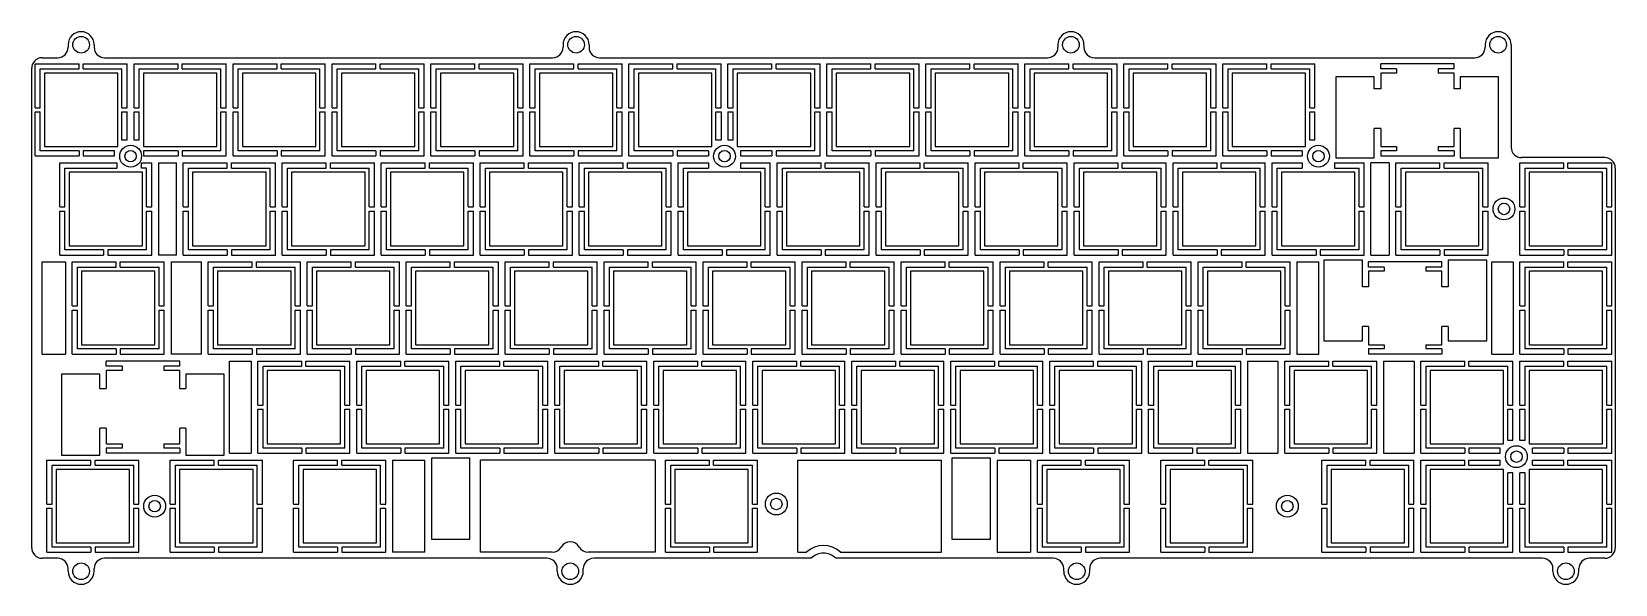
# Model space of a CAD drawing. Header units: millimetres. Extents: x 814 to 1118, y 576 to 682.
import ezdxf

# ---------------------------------------------------------------- set-up
doc = ezdxf.new("R2010")
doc.units = ezdxf.units.MM

msp = doc.modelspace()

# ---------------------------------------------------------------- linework, layer by layer
for p, q in [((821.11, 679.61), (821.11, 679.11)), ((826.11, 679.61), (826.11, 679.11)), ((916.21, 679.61), (916.21, 679.11)), ((921.21, 679.61), (921.21, 679.11)), ((1011.31, 679.61), (1011.31, 679.11)), ((1016.31, 679.61), (1016.31, 679.11)), ((1093.39, 679.61), (1093.39, 679.11)), ((1098.39, 679.61), (1098.39, 659.94)), ((814.76, 667.51), (814.76, 675.96)), ((814.76, 675.96), (823.21, 675.96)), ((823.21, 674.96), (823.21, 675.96)), ((824.01, 675.96), (832.46, 675.96)), ((824.01, 674.96), (824.01, 675.96)), ((832.46, 667.51), (832.46, 675.96)), ((833.78, 667.51), (833.78, 675.96)), ((833.78, 675.96), (842.23, 675.96)), ((842.23, 674.96), (842.23, 675.96)), ((843.03, 675.96), (851.48, 675.96)), ((843.03, 674.96), (843.03, 675.96)), ((851.48, 667.51), (851.48, 675.96)), ((852.8, 667.51), (852.8, 675.96)), ((852.8, 675.96), (861.25, 675.96)), ((861.25, 674.96), (861.25, 675.96)), ((862.05, 675.96), (870.5, 675.96)), ((862.05, 674.96), (862.05, 675.96)), ((870.5, 667.51), (870.5, 675.96)), ((871.82, 667.51), (871.82, 675.96)), ((871.82, 675.96), (880.27, 675.96)), ((880.27, 674.96), (880.27, 675.96)), ((881.07, 675.96), (889.52, 675.96)), ((881.07, 674.96), (881.07, 675.96)), ((889.52, 667.51), (889.52, 675.96)), ((890.84, 667.51), (890.84, 675.96)), ((890.84, 675.96), (899.29, 675.96)), ((899.29, 674.96), (899.29, 675.96)), ((900.09, 675.96), (908.54, 675.96)), ((900.09, 674.96), (900.09, 675.96)), ((908.54, 667.51), (908.54, 675.96)), ((909.86, 667.51), (909.86, 675.96)), ((909.86, 675.96), (918.31, 675.96)), ((918.31, 674.96), (918.31, 675.96)), ((919.11, 675.96), (927.56, 675.96)), ((919.11, 674.96), (919.11, 675.96)), ((927.56, 667.51), (927.56, 675.96)), ((928.88, 667.51), (928.88, 675.96)), ((928.88, 675.96), (937.33, 675.96)), ((937.33, 674.96), (937.33, 675.96)), ((938.13, 675.96), (946.58, 675.96)), ((938.13, 674.96), (938.13, 675.96)), ((946.58, 667.51), (946.58, 675.96)), ((947.9, 667.51), (947.9, 675.96)), ((947.9, 675.96), (956.35, 675.96)), ((956.35, 674.96), (956.35, 675.96)), ((957.15, 675.96), (965.6, 675.96)), ((957.15, 674.96), (957.15, 675.96)), ((965.6, 667.51), (965.6, 675.96)), ((966.92, 667.51), (966.92, 675.96)), ((966.92, 675.96), (975.37, 675.96)), ((975.37, 674.96), (975.37, 675.96)), ((976.17, 675.96), (984.62, 675.96)), ((976.17, 674.96), (976.17, 675.96)), ((984.62, 667.51), (984.62, 675.96)), ((985.94, 667.51), (985.94, 675.96)), ((985.94, 675.96), (994.39, 675.96)), ((994.39, 674.96), (994.39, 675.96)), ((995.19, 675.96), (1003.64, 675.96)), ((995.19, 674.96), (995.19, 675.96)), ((1003.64, 667.51), (1003.64, 675.96)), ((1004.96, 667.51), (1004.96, 675.96)), ((1004.96, 675.96), (1013.41, 675.96)), ((1013.41, 674.96), (1013.41, 675.96)), ((1014.21, 675.96), (1022.66, 675.96)), ((1014.21, 674.96), (1014.21, 675.96)), ((1022.66, 667.51), (1022.66, 675.96)), ((1023.98, 667.51), (1023.98, 675.96)), ((1023.98, 675.96), (1032.43, 675.96)), ((1032.43, 674.96), (1032.43, 675.96)), ((1033.23, 675.96), (1041.68, 675.96)), ((1033.23, 674.96), (1033.23, 675.96)), ((1041.68, 667.51), (1041.68, 675.96)), ((1043, 667.51), (1043, 675.96)), ((1043, 675.96), (1051.45, 675.96)), ((1051.45, 674.96), (1051.45, 675.96)), ((1052.25, 675.96), (1060.7, 675.96)), ((1052.25, 674.96), (1052.25, 675.96)), ((1060.7, 667.51), (1060.7, 675.96)), ((1073.33, 674.96), (1073.33, 675.96)), ((1087.43, 675.96), (1073.33, 675.96)), ((1087.43, 674.96), (1087.43, 675.96)), ((815.76, 674.96), (823.21, 674.96)), ((815.76, 667.51), (815.76, 674.96)), ((824.01, 674.96), (831.46, 674.96)), ((831.46, 667.51), (831.46, 674.96)), ((834.78, 674.96), (842.23, 674.96)), ((834.78, 667.51), (834.78, 674.96)), ((843.03, 674.96), (850.48, 674.96)), ((850.48, 667.51), (850.48, 674.96)), ((853.8, 674.96), (861.25, 674.96)), ((853.8, 667.51), (853.8, 674.96)), ((862.05, 674.96), (869.5, 674.96)), ((869.5, 667.51), (869.5, 674.96)), ((872.82, 674.96), (880.27, 674.96)), ((872.82, 667.51), (872.82, 674.96)), ((881.07, 674.96), (888.52, 674.96)), ((888.52, 667.51), (888.52, 674.96)), ((891.84, 674.96), (899.29, 674.96)), ((891.84, 667.51), (891.84, 674.96)), ((900.09, 674.96), (907.54, 674.96)), ((907.54, 667.51), (907.54, 674.96)), ((910.86, 674.96), (918.31, 674.96)), ((910.86, 667.51), (910.86, 674.96)), ((919.11, 674.96), (926.56, 674.96)), ((926.56, 667.51), (926.56, 674.96)), ((929.88, 674.96), (937.33, 674.96)), ((929.88, 667.51), (929.88, 674.96)), ((938.13, 674.96), (945.58, 674.96)), ((945.58, 667.51), (945.58, 674.96)), ((948.9, 674.96), (956.35, 674.96)), ((948.9, 667.51), (948.9, 674.96)), ((957.15, 674.96), (964.6, 674.96)), ((964.6, 667.51), (964.6, 674.96)), ((967.92, 674.96), (975.37, 674.96)), ((967.92, 667.51), (967.92, 674.96)), ((976.17, 674.96), (983.62, 674.96)), ((983.62, 667.51), (983.62, 674.96)), ((986.94, 674.96), (994.39, 674.96)), ((986.94, 667.51), (986.94, 674.96)), ((995.19, 674.96), (1002.64, 674.96)), ((1002.64, 667.51), (1002.64, 674.96)), ((1005.96, 674.96), (1013.41, 674.96)), ((1005.96, 667.51), (1005.96, 674.96)), ((1014.21, 674.96), (1021.66, 674.96)), ((1021.66, 667.51), (1021.66, 674.96)), ((1024.98, 674.96), (1032.43, 674.96)), ((1024.98, 667.51), (1024.98, 674.96)), ((1033.23, 674.96), (1040.68, 674.96)), ((1040.68, 667.51), (1040.68, 674.96)), ((1044, 674.96), (1051.45, 674.96)), ((1044, 667.51), (1044, 674.96)), ((1052.25, 674.96), (1059.7, 674.96)), ((1059.7, 667.51), (1059.7, 674.96)), ((1076.38, 674.96), (1073.33, 674.96)), ((1076.38, 674.96), (1076.38, 674.16)), ((1087.43, 674.96), (1084.38, 674.96)), ((1084.38, 674.96), (1084.38, 674.16)), ((1073.33, 671.16), (1072.1, 671.16)), ((1088.58, 671.16), (1087.43, 671.16)), ((814.76, 667.51), (815.76, 667.51)), ((814.76, 666.71), (815.76, 666.71)), ((814.76, 658.26), (814.76, 666.71)), ((815.76, 659.26), (815.76, 666.71)), ((831.46, 667.51), (832.46, 667.51)), ((831.46, 661.31), (831.46, 666.71)), ((831.46, 666.71), (832.46, 666.71)), ((832.46, 661.31), (832.46, 666.71)), ((833.78, 667.51), (834.78, 667.51)), ((833.78, 666.71), (834.78, 666.71)), ((833.78, 661.31), (833.78, 666.71)), ((834.78, 661.31), (834.78, 666.71)), ((850.48, 667.51), (851.48, 667.51)), ((850.48, 659.26), (850.48, 666.71)), ((850.48, 666.71), (851.48, 666.71)), ((851.48, 658.26), (851.48, 666.71)), ((852.8, 667.51), (853.8, 667.51)), ((852.8, 666.71), (853.8, 666.71)), ((852.8, 658.26), (852.8, 666.71)), ((853.8, 659.26), (853.8, 666.71)), ((869.5, 667.51), (870.5, 667.51)), ((869.5, 659.26), (869.5, 666.71)), ((869.5, 666.71), (870.5, 666.71)), ((870.5, 658.26), (870.5, 666.71)), ((871.82, 667.51), (872.82, 667.51)), ((871.82, 666.71), (872.82, 666.71)), ((871.82, 658.26), (871.82, 666.71)), ((872.82, 659.26), (872.82, 666.71)), ((888.52, 667.51), (889.52, 667.51)), ((888.52, 659.26), (888.52, 666.71)), ((888.52, 666.71), (889.52, 666.71)), ((889.52, 658.26), (889.52, 666.71)), ((890.84, 667.51), (891.84, 667.51)), ((890.84, 666.71), (891.84, 666.71)), ((890.84, 658.26), (890.84, 666.71)), ((891.84, 659.26), (891.84, 666.71)), ((907.54, 667.51), (908.54, 667.51)), ((907.54, 659.26), (907.54, 666.71)), ((907.54, 666.71), (908.54, 666.71)), ((908.54, 658.26), (908.54, 666.71)), ((909.86, 667.51), (910.86, 667.51)), ((909.86, 666.71), (910.86, 666.71)), ((909.86, 658.26), (909.86, 666.71)), ((910.86, 659.26), (910.86, 666.71)), ((926.56, 667.51), (927.56, 667.51)), ((926.56, 659.26), (926.56, 666.71)), ((926.56, 666.71), (927.56, 666.71)), ((927.56, 658.26), (927.56, 666.71)), ((928.88, 667.51), (929.88, 667.51)), ((928.88, 666.71), (929.88, 666.71)), ((928.88, 658.26), (928.88, 666.71)), ((929.88, 659.26), (929.88, 666.71)), ((945.58, 667.51), (946.58, 667.51)), ((945.58, 661.31), (945.58, 666.71)), ((945.58, 666.71), (946.58, 666.71)), ((946.58, 666.71), (946.58, 661.31)), ((947.9, 667.51), (948.9, 667.51)), ((947.9, 666.71), (948.9, 666.71)), ((947.9, 666.71), (947.9, 661.31)), ((948.9, 661.31), (948.9, 666.71)), ((964.6, 667.51), (965.6, 667.51)), ((964.6, 659.26), (964.6, 666.71)), ((964.6, 666.71), (965.6, 666.71)), ((965.6, 658.26), (965.6, 666.71)), ((966.92, 667.51), (967.92, 667.51)), ((966.92, 666.71), (967.92, 666.71)), ((966.92, 658.26), (966.92, 666.71)), ((967.92, 659.26), (967.92, 666.71)), ((983.62, 667.51), (984.62, 667.51)), ((983.62, 659.26), (983.62, 666.71)), ((983.62, 666.71), (984.62, 666.71)), ((984.62, 658.26), (984.62, 666.71)), ((985.94, 667.51), (986.94, 667.51)), ((985.94, 666.71), (986.94, 666.71)), ((985.94, 658.26), (985.94, 666.71)), ((986.94, 659.26), (986.94, 666.71)), ((1002.64, 667.51), (1003.64, 667.51)), ((1002.64, 659.26), (1002.64, 666.71)), ((1002.64, 666.71), (1003.64, 666.71)), ((1003.64, 658.26), (1003.64, 666.71)), ((1004.96, 667.51), (1005.96, 667.51)), ((1004.96, 666.71), (1005.96, 666.71)), ((1004.96, 658.26), (1004.96, 666.71)), ((1005.96, 659.26), (1005.96, 666.71)), ((1021.66, 667.51), (1022.66, 667.51)), ((1021.66, 659.26), (1021.66, 666.71)), ((1021.66, 666.71), (1022.66, 666.71)), ((1022.66, 658.26), (1022.66, 666.71)), ((1023.98, 667.51), (1024.98, 667.51)), ((1023.98, 666.71), (1024.98, 666.71)), ((1023.98, 658.26), (1023.98, 666.71)), ((1024.98, 659.26), (1024.98, 666.71)), ((1040.68, 667.51), (1041.68, 667.51)), ((1040.68, 659.26), (1040.68, 666.71)), ((1040.68, 666.71), (1041.68, 666.71)), ((1041.68, 658.26), (1041.68, 666.71)), ((1043, 667.51), (1044, 667.51)), ((1043, 666.71), (1044, 666.71)), ((1043, 658.26), (1043, 666.71)), ((1044, 659.26), (1044, 666.71)), ((1059.7, 667.51), (1060.7, 667.51)), ((1059.7, 661.31), (1059.7, 666.71)), ((1059.7, 666.71), (1060.7, 666.71)), ((1060.7, 661.31), (1060.7, 666.71)), ((1073.33, 663.56), (1072.1, 663.56)), ((1088.58, 663.56), (1087.43, 663.56)), ((832.46, 661.31), (831.46, 661.31)), ((834.78, 661.31), (833.78, 661.31)), ((946.58, 661.31), (945.58, 661.31)), ((948.9, 661.31), (947.9, 661.31)), ((1060.7, 661.31), (1059.7, 661.31)), ((814.76, 658.26), (823.21, 658.26)), ((823.21, 659.26), (815.76, 659.26)), ((823.21, 659.26), (823.21, 658.26)), ((830.02, 659.26), (824.01, 659.26)), ((824.01, 659.26), (824.01, 658.26)), ((824.01, 658.26), (830.02, 658.26)), ((830.02, 658.26), (830.02, 659.26)), ((842.23, 659.26), (835.58, 659.26)), ((835.58, 659.26), (835.58, 658.26)), ((835.58, 658.26), (842.23, 658.26)), ((842.23, 659.26), (842.23, 658.26)), ((850.48, 659.26), (843.03, 659.26)), ((843.03, 659.26), (843.03, 658.26)), ((843.03, 658.26), (851.48, 658.26)), ((852.8, 658.26), (861.25, 658.26)), ((861.25, 659.26), (853.8, 659.26)), ((861.25, 659.26), (861.25, 658.26)), ((869.5, 659.26), (862.05, 659.26)), ((862.05, 659.26), (862.05, 658.26)), ((862.05, 658.26), (870.5, 658.26)), ((871.82, 658.26), (880.27, 658.26)), ((880.27, 659.26), (872.82, 659.26)), ((880.27, 659.26), (880.27, 658.26)), ((888.52, 659.26), (881.07, 659.26)), ((881.07, 659.26), (881.07, 658.26)), ((881.07, 658.26), (889.52, 658.26)), ((890.84, 658.26), (899.29, 658.26)), ((899.29, 659.26), (891.84, 659.26)), ((899.29, 659.26), (899.29, 658.26)), ((907.54, 659.26), (900.09, 659.26)), ((900.09, 659.26), (900.09, 658.26)), ((900.09, 658.26), (908.54, 658.26)), ((909.86, 658.26), (918.31, 658.26)), ((918.31, 659.26), (910.86, 659.26)), ((918.31, 659.26), (918.31, 658.26)), ((926.56, 659.26), (919.11, 659.26)), ((919.11, 659.26), (919.11, 658.26)), ((919.11, 658.26), (927.56, 658.26)), ((928.88, 658.26), (937.33, 658.26)), ((937.33, 659.26), (929.88, 659.26)), ((937.33, 659.26), (937.33, 658.26)), ((944.14, 659.26), (938.13, 659.26)), ((938.13, 659.26), (938.13, 658.26)), ((938.13, 658.26), (944.14, 658.26)), ((944.14, 659.26), (944.14, 658.26)), ((956.35, 659.26), (950.34, 659.26)), ((950.34, 659.26), (950.34, 658.26)), ((950.34, 658.26), (956.35, 658.26)), ((956.35, 659.26), (956.35, 658.26)), ((964.6, 659.26), (957.15, 659.26)), ((957.15, 659.26), (957.15, 658.26)), ((957.15, 658.26), (965.6, 658.26)), ((966.92, 658.26), (975.37, 658.26)), ((975.37, 659.26), (967.92, 659.26)), ((975.37, 659.26), (975.37, 658.26)), ((983.62, 659.26), (976.17, 659.26)), ((976.17, 659.26), (976.17, 658.26)), ((976.17, 658.26), (984.62, 658.26)), ((985.94, 658.26), (994.39, 658.26)), ((994.39, 659.26), (986.94, 659.26)), ((994.39, 659.26), (994.39, 658.26)), ((1002.64, 659.26), (995.19, 659.26)), ((995.19, 659.26), (995.19, 658.26)), ((995.19, 658.26), (1003.64, 658.26)), ((1004.96, 658.26), (1013.41, 658.26)), ((1013.41, 659.26), (1005.96, 659.26)), ((1013.41, 659.26), (1013.41, 658.26)), ((1021.66, 659.26), (1014.21, 659.26)), ((1014.21, 659.26), (1014.21, 658.26)), ((1014.21, 658.26), (1022.66, 658.26)), ((1023.98, 658.26), (1032.43, 658.26)), ((1032.43, 659.26), (1024.98, 659.26)), ((1032.43, 659.26), (1032.43, 658.26)), ((1040.68, 659.26), (1033.23, 659.26)), ((1033.23, 659.26), (1033.23, 658.26)), ((1033.23, 658.26), (1041.68, 658.26)), ((1043, 658.26), (1051.45, 658.26)), ((1051.45, 659.26), (1044, 659.26)), ((1051.45, 659.26), (1051.45, 658.26)), ((1058.26, 659.26), (1052.25, 659.26)), ((1052.25, 659.26), (1052.25, 658.26)), ((1052.25, 658.26), (1058.26, 658.26)), ((1058.26, 659.26), (1058.26, 658.26)), ((1076.38, 659.26), (1073.33, 659.26)), ((1073.33, 659.26), (1073.33, 658.26)), ((1073.33, 658.26), (1087.43, 658.26)), ((1076.38, 660.06), (1076.38, 659.26)), ((1084.38, 660.06), (1084.38, 659.26)), ((1087.43, 659.26), (1084.38, 659.26)), ((1087.43, 659.26), (1087.43, 658.26)), ((1116.41, 657.94), (1100.39, 657.94)), ((819.49, 648.49), (819.49, 656.94)), ((819.49, 656.94), (830.45, 656.94)), ((820.49, 655.94), (830.45, 655.94)), ((820.49, 648.49), (820.49, 655.94)), ((830.45, 656.94), (830.45, 655.94)), ((835.19, 655.94), (835.19, 656.94)), ((835.19, 656.94), (837.19, 656.94)), ((836.19, 655.94), (835.19, 655.94)), ((836.19, 648.49), (836.19, 655.94)), ((837.19, 648.49), (837.19, 656.94)), ((838.49, 656.94), (838.49, 639.24)), ((838.49, 656.94), (841.94, 656.94)), ((841.94, 639.24), (841.94, 656.94)), ((843.24, 648.49), (843.24, 656.94)), ((843.24, 656.94), (851.69, 656.94)), ((844.24, 655.94), (851.69, 655.94)), ((844.24, 648.49), (844.24, 655.94)), ((851.69, 655.94), (851.69, 656.94)), ((852.49, 656.94), (860.94, 656.94)), ((852.49, 655.94), (852.49, 656.94)), ((852.49, 655.94), (859.94, 655.94)), ((859.94, 648.49), (859.94, 655.94)), ((860.94, 648.49), (860.94, 656.94)), ((862.26, 648.49), (862.26, 656.94)), ((862.26, 656.94), (870.71, 656.94)), ((863.26, 655.94), (870.71, 655.94)), ((863.26, 648.49), (863.26, 655.94)), ((870.71, 655.94), (870.71, 656.94)), ((871.51, 656.94), (879.96, 656.94)), ((871.51, 655.94), (871.51, 656.94)), ((871.51, 655.94), (878.96, 655.94)), ((878.96, 648.49), (878.96, 655.94)), ((879.96, 648.49), (879.96, 656.94)), ((881.28, 648.49), (881.28, 656.94)), ((881.28, 656.94), (889.73, 656.94)), ((882.28, 655.94), (889.73, 655.94)), ((882.28, 648.49), (882.28, 655.94)), ((889.73, 655.94), (889.73, 656.94)), ((890.53, 656.94), (898.98, 656.94)), ((890.53, 655.94), (890.53, 656.94)), ((890.53, 655.94), (897.98, 655.94)), ((897.98, 648.49), (897.98, 655.94)), ((898.98, 648.49), (898.98, 656.94)), ((900.3, 648.49), (900.3, 656.94)), ((900.3, 656.94), (908.75, 656.94)), ((901.3, 655.94), (908.75, 655.94)), ((901.3, 648.49), (901.3, 655.94)), ((908.75, 655.94), (908.75, 656.94)), ((909.55, 656.94), (918, 656.94)), ((909.55, 655.94), (909.55, 656.94)), ((909.55, 655.94), (917, 655.94)), ((917, 648.49), (917, 655.94)), ((918, 648.49), (918, 656.94)), ((919.32, 648.49), (919.32, 656.94)), ((919.32, 656.94), (927.77, 656.94)), ((920.32, 655.94), (927.77, 655.94)), ((920.32, 648.49), (920.32, 655.94)), ((927.77, 655.94), (927.77, 656.94)), ((928.57, 656.94), (937.02, 656.94)), ((928.57, 655.94), (928.57, 656.94)), ((928.57, 655.94), (936.02, 655.94)), ((936.02, 648.49), (936.02, 655.94)), ((937.02, 648.49), (937.02, 656.94)), ((938.34, 648.49), (938.34, 656.94)), ((938.34, 656.94), (944.14, 656.94)), ((939.34, 655.94), (944.14, 655.94)), ((939.34, 648.49), (939.34, 655.94)), ((944.14, 656.94), (944.14, 655.94)), ((950.34, 656.94), (956.04, 656.94)), ((950.34, 656.94), (950.34, 655.94)), ((950.34, 655.94), (955.04, 655.94)), ((955.04, 648.49), (955.04, 655.94)), ((956.04, 648.49), (956.04, 656.94)), ((957.36, 648.49), (957.36, 656.94)), ((957.36, 656.94), (965.81, 656.94)), ((958.36, 655.94), (965.81, 655.94)), ((958.36, 648.49), (958.36, 655.94)), ((965.81, 655.94), (965.81, 656.94)), ((966.61, 656.94), (975.06, 656.94)), ((966.61, 655.94), (966.61, 656.94)), ((966.61, 655.94), (974.06, 655.94)), ((974.06, 648.49), (974.06, 655.94)), ((975.06, 648.49), (975.06, 656.94)), ((976.38, 648.49), (976.38, 656.94)), ((976.38, 656.94), (984.83, 656.94)), ((977.38, 655.94), (984.83, 655.94)), ((977.38, 648.49), (977.38, 655.94)), ((984.83, 655.94), (984.83, 656.94)), ((985.63, 656.94), (994.08, 656.94)), ((985.63, 655.94), (985.63, 656.94)), ((985.63, 655.94), (993.08, 655.94)), ((993.08, 648.49), (993.08, 655.94)), ((994.08, 648.49), (994.08, 656.94)), ((995.4, 648.49), (995.4, 656.94)), ((995.4, 656.94), (1003.85, 656.94)), ((996.4, 655.94), (1003.85, 655.94)), ((996.4, 648.49), (996.4, 655.94)), ((1003.85, 655.94), (1003.85, 656.94)), ((1004.65, 656.94), (1013.1, 656.94)), ((1004.65, 655.94), (1004.65, 656.94)), ((1004.65, 655.94), (1012.1, 655.94)), ((1012.1, 648.49), (1012.1, 655.94)), ((1013.1, 648.49), (1013.1, 656.94)), ((1014.42, 648.49), (1014.42, 656.94)), ((1014.42, 656.94), (1022.87, 656.94)), ((1015.42, 655.94), (1022.87, 655.94)), ((1015.42, 648.49), (1015.42, 655.94)), ((1022.87, 655.94), (1022.87, 656.94)), ((1023.67, 656.94), (1032.12, 656.94)), ((1023.67, 655.94), (1023.67, 656.94)), ((1023.67, 655.94), (1031.12, 655.94)), ((1031.12, 648.49), (1031.12, 655.94)), ((1032.12, 648.49), (1032.12, 656.94)), ((1033.44, 648.49), (1033.44, 656.94)), ((1033.44, 656.94), (1041.89, 656.94)), ((1034.44, 655.94), (1041.89, 655.94)), ((1034.44, 648.49), (1034.44, 655.94)), ((1041.89, 655.94), (1041.89, 656.94)), ((1042.69, 656.94), (1051.14, 656.94)), ((1042.69, 655.94), (1042.69, 656.94)), ((1042.69, 655.94), (1050.14, 655.94)), ((1050.14, 648.49), (1050.14, 655.94)), ((1051.14, 648.49), (1051.14, 656.94)), ((1052.46, 648.49), (1052.46, 656.94)), ((1052.46, 656.94), (1058.26, 656.94)), ((1053.46, 655.94), (1058.26, 655.94)), ((1053.46, 648.49), (1053.46, 655.94)), ((1058.26, 656.94), (1058.26, 655.94)), ((1064.46, 656.94), (1070.16, 656.94)), ((1064.46, 656.94), (1064.46, 655.94)), ((1064.46, 655.94), (1069.16, 655.94)), ((1069.16, 648.49), (1069.16, 655.94)), ((1070.16, 648.49), (1070.16, 656.94)), ((1071.46, 639.24), (1071.46, 656.94)), ((1074.96, 656.94), (1071.46, 656.94)), ((1074.96, 656.94), (1074.96, 639.24)), ((1076.26, 648.49), (1076.26, 656.94)), ((1076.26, 656.94), (1084.71, 656.94)), ((1077.26, 655.94), (1084.71, 655.94)), ((1077.26, 648.49), (1077.26, 655.94)), ((1084.71, 655.94), (1084.71, 656.94)), ((1085.51, 656.94), (1093.96, 656.94)), ((1085.51, 655.94), (1085.51, 656.94)), ((1085.51, 655.94), (1092.96, 655.94)), ((1092.96, 648.49), (1092.96, 655.94)), ((1093.96, 648.49), (1093.96, 656.94)), ((1100.06, 648.49), (1100.06, 656.94)), ((1100.06, 656.94), (1108.51, 656.94)), ((1101.06, 655.94), (1108.51, 655.94)), ((1101.06, 648.49), (1101.06, 655.94)), ((1108.51, 655.94), (1108.51, 656.94)), ((1109.31, 656.94), (1117.76, 656.94)), ((1109.31, 655.94), (1109.31, 656.94)), ((1109.31, 655.94), (1116.76, 655.94)), ((1116.76, 648.49), (1116.76, 655.94)), ((1117.76, 648.49), (1117.76, 656.94)), ((819.49, 648.49), (820.49, 648.49)), ((836.19, 648.49), (837.19, 648.49)), ((843.24, 648.49), (844.24, 648.49)), ((859.94, 648.49), (860.94, 648.49)), ((862.26, 648.49), (863.26, 648.49)), ((878.96, 648.49), (879.96, 648.49)), ((881.28, 648.49), (882.28, 648.49)), ((897.98, 648.49), (898.98, 648.49)), ((900.3, 648.49), (901.3, 648.49)), ((917, 648.49), (918, 648.49)), ((919.32, 648.49), (920.32, 648.49)), ((936.02, 648.49), (937.02, 648.49)), ((938.34, 648.49), (939.34, 648.49)), ((955.04, 648.49), (956.04, 648.49)), ((957.36, 648.49), (958.36, 648.49)), ((974.06, 648.49), (975.06, 648.49)), ((976.38, 648.49), (977.38, 648.49)), ((993.08, 648.49), (994.08, 648.49)), ((995.4, 648.49), (996.4, 648.49)), ((1012.1, 648.49), (1013.1, 648.49)), ((1014.42, 648.49), (1015.42, 648.49)), ((1031.12, 648.49), (1032.12, 648.49)), ((1033.44, 648.49), (1034.44, 648.49)), ((1050.14, 648.49), (1051.14, 648.49)), ((1052.46, 648.49), (1053.46, 648.49)), ((1069.16, 648.49), (1070.16, 648.49)), ((1076.26, 648.49), (1077.26, 648.49)), ((1092.96, 648.49), (1093.96, 648.49)), ((1100.06, 648.49), (1101.06, 648.49)), ((1116.76, 648.49), (1117.76, 648.49)), ((819.49, 647.69), (820.49, 647.69)), ((819.49, 639.24), (819.49, 647.69)), ((820.49, 640.24), (820.49, 647.69)), ((836.19, 640.24), (836.19, 647.69)), ((836.19, 647.69), (837.19, 647.69)), ((837.19, 639.24), (837.19, 647.69)), ((843.24, 647.69), (844.24, 647.69)), ((843.24, 639.24), (843.24, 647.69)), ((844.24, 640.24), (844.24, 647.69)), ((859.94, 640.24), (859.94, 647.69)), ((859.94, 647.69), (860.94, 647.69)), ((860.94, 639.24), (860.94, 647.69)), ((862.26, 647.69), (863.26, 647.69)), ((862.26, 639.24), (862.26, 647.69)), ((863.26, 640.24), (863.26, 647.69)), ((878.96, 640.24), (878.96, 647.69)), ((878.96, 647.69), (879.96, 647.69)), ((879.96, 639.24), (879.96, 647.69)), ((881.28, 647.69), (882.28, 647.69)), ((881.28, 639.24), (881.28, 647.69)), ((882.28, 640.24), (882.28, 647.69)), ((897.98, 640.24), (897.98, 647.69)), ((897.98, 647.69), (898.98, 647.69)), ((898.98, 639.24), (898.98, 647.69)), ((900.3, 647.69), (901.3, 647.69)), ((900.3, 639.24), (900.3, 647.69)), ((901.3, 640.24), (901.3, 647.69)), ((917, 640.24), (917, 647.69)), ((917, 647.69), (918, 647.69)), ((918, 639.24), (918, 647.69)), ((919.32, 647.69), (920.32, 647.69)), ((919.32, 639.24), (919.32, 647.69)), ((920.32, 640.24), (920.32, 647.69)), ((936.02, 640.24), (936.02, 647.69)), ((936.02, 647.69), (937.02, 647.69)), ((937.02, 639.24), (937.02, 647.69)), ((938.34, 647.69), (939.34, 647.69)), ((938.34, 639.24), (938.34, 647.69)), ((939.34, 640.24), (939.34, 647.69)), ((955.04, 640.24), (955.04, 647.69)), ((955.04, 647.69), (956.04, 647.69)), ((956.04, 639.24), (956.04, 647.69)), ((957.36, 647.69), (958.36, 647.69)), ((957.36, 639.24), (957.36, 647.69)), ((958.36, 640.24), (958.36, 647.69)), ((974.06, 640.24), (974.06, 647.69)), ((974.06, 647.69), (975.06, 647.69)), ((975.06, 639.24), (975.06, 647.69)), ((976.38, 647.69), (977.38, 647.69)), ((976.38, 639.24), (976.38, 647.69)), ((977.38, 640.24), (977.38, 647.69)), ((993.08, 640.24), (993.08, 647.69)), ((993.08, 647.69), (994.08, 647.69)), ((994.08, 639.24), (994.08, 647.69)), ((995.4, 647.69), (996.4, 647.69)), ((995.4, 639.24), (995.4, 647.69)), ((996.4, 640.24), (996.4, 647.69)), ((1012.1, 640.24), (1012.1, 647.69)), ((1012.1, 647.69), (1013.1, 647.69)), ((1013.1, 639.24), (1013.1, 647.69)), ((1014.42, 647.69), (1015.42, 647.69)), ((1014.42, 639.24), (1014.42, 647.69)), ((1015.42, 640.24), (1015.42, 647.69)), ((1031.12, 640.24), (1031.12, 647.69)), ((1031.12, 647.69), (1032.12, 647.69)), ((1032.12, 639.24), (1032.12, 647.69)), ((1033.44, 647.69), (1034.44, 647.69)), ((1033.44, 639.24), (1033.44, 647.69)), ((1034.44, 640.24), (1034.44, 647.69)), ((1050.14, 640.24), (1050.14, 647.69)), ((1050.14, 647.69), (1051.14, 647.69)), ((1051.14, 639.24), (1051.14, 647.69)), ((1052.46, 647.69), (1053.46, 647.69)), ((1052.46, 639.24), (1052.46, 647.69)), ((1053.46, 640.24), (1053.46, 647.69)), ((1069.16, 640.24), (1069.16, 647.69)), ((1069.16, 647.69), (1070.16, 647.69)), ((1070.16, 639.24), (1070.16, 647.69)), ((1076.26, 647.69), (1077.26, 647.69)), ((1076.26, 639.24), (1076.26, 647.69)), ((1077.26, 640.24), (1077.26, 647.69)), ((1092.96, 640.24), (1092.96, 647.69)), ((1092.96, 647.69), (1093.96, 647.69)), ((1093.96, 639.24), (1093.96, 647.69)), ((1100.06, 647.69), (1101.06, 647.69)), ((1100.06, 639.24), (1100.06, 647.69)), ((1101.06, 640.24), (1101.06, 647.69)), ((1116.76, 640.24), (1116.76, 647.69)), ((1116.76, 647.69), (1117.76, 647.69)), ((1117.76, 639.24), (1117.76, 647.69)), ((819.49, 639.24), (827.94, 639.24)), ((827.94, 640.24), (820.49, 640.24)), ((827.94, 640.24), (827.94, 639.24)), ((836.19, 640.24), (828.74, 640.24)), ((828.74, 640.24), (828.74, 639.24)), ((828.74, 639.24), (837.19, 639.24)), ((841.94, 639.24), (838.49, 639.24)), ((843.24, 639.24), (851.69, 639.24)), ((851.69, 640.24), (844.24, 640.24)), ((851.69, 640.24), (851.69, 639.24)), ((859.94, 640.24), (852.49, 640.24)), ((852.49, 640.24), (852.49, 639.24)), ((852.49, 639.24), (860.94, 639.24)), ((862.26, 639.24), (870.71, 639.24)), ((870.71, 640.24), (863.26, 640.24)), ((870.71, 640.24), (870.71, 639.24)), ((878.96, 640.24), (871.51, 640.24)), ((871.51, 640.24), (871.51, 639.24)), ((871.51, 639.24), (879.96, 639.24)), ((881.28, 639.24), (889.73, 639.24)), ((889.73, 640.24), (882.28, 640.24)), ((889.73, 640.24), (889.73, 639.24)), ((897.98, 640.24), (890.53, 640.24)), ((890.53, 640.24), (890.53, 639.24)), ((890.53, 639.24), (898.98, 639.24)), ((900.3, 639.24), (908.75, 639.24)), ((908.75, 640.24), (901.3, 640.24)), ((908.75, 640.24), (908.75, 639.24)), ((917, 640.24), (909.55, 640.24)), ((909.55, 640.24), (909.55, 639.24)), ((909.55, 639.24), (918, 639.24)), ((919.32, 639.24), (927.77, 639.24)), ((927.77, 640.24), (920.32, 640.24)), ((927.77, 640.24), (927.77, 639.24)), ((936.02, 640.24), (928.57, 640.24)), ((928.57, 640.24), (928.57, 639.24)), ((928.57, 639.24), (937.02, 639.24)), ((938.34, 639.24), (946.79, 639.24)), ((946.79, 640.24), (939.34, 640.24)), ((946.79, 640.24), (946.79, 639.24)), ((955.04, 640.24), (947.59, 640.24)), ((947.59, 640.24), (947.59, 639.24)), ((947.59, 639.24), (956.04, 639.24)), ((957.36, 639.24), (965.81, 639.24)), ((965.81, 640.24), (958.36, 640.24)), ((965.81, 640.24), (965.81, 639.24)), ((974.06, 640.24), (966.61, 640.24)), ((966.61, 640.24), (966.61, 639.24)), ((966.61, 639.24), (975.06, 639.24)), ((976.38, 639.24), (984.83, 639.24)), ((984.83, 640.24), (977.38, 640.24)), ((984.83, 640.24), (984.83, 639.24)), ((993.08, 640.24), (985.63, 640.24)), ((985.63, 640.24), (985.63, 639.24)), ((985.63, 639.24), (994.08, 639.24)), ((995.4, 639.24), (1003.85, 639.24)), ((1003.85, 640.24), (996.4, 640.24)), ((1003.85, 640.24), (1003.85, 639.24)), ((1012.1, 640.24), (1004.65, 640.24)), ((1004.65, 640.24), (1004.65, 639.24)), ((1004.65, 639.24), (1013.1, 639.24)), ((1014.42, 639.24), (1022.87, 639.24)), ((1022.87, 640.24), (1015.42, 640.24)), ((1022.87, 640.24), (1022.87, 639.24)), ((1031.12, 640.24), (1023.67, 640.24)), ((1023.67, 640.24), (1023.67, 639.24)), ((1023.67, 639.24), (1032.12, 639.24)), ((1033.44, 639.24), (1041.89, 639.24)), ((1041.89, 640.24), (1034.44, 640.24)), ((1041.89, 640.24), (1041.89, 639.24)), ((1050.14, 640.24), (1042.69, 640.24)), ((1042.69, 640.24), (1042.69, 639.24)), ((1042.69, 639.24), (1051.14, 639.24)), ((1052.46, 639.24), (1060.91, 639.24)), ((1060.91, 640.24), (1053.46, 640.24)), ((1060.91, 640.24), (1060.91, 639.24)), ((1069.16, 640.24), (1061.71, 640.24)), ((1061.71, 640.24), (1061.71, 639.24)), ((1061.71, 639.24), (1070.16, 639.24)), ((1071.46, 639.24), (1074.96, 639.24)), ((1076.26, 639.24), (1084.71, 639.24)), ((1084.71, 640.24), (1077.26, 640.24)), ((1084.71, 640.24), (1084.71, 639.24)), ((1092.96, 640.24), (1085.51, 640.24)), ((1085.51, 640.24), (1085.51, 639.24)), ((1085.51, 639.24), (1093.96, 639.24)), ((1100.06, 639.24), (1108.51, 639.24)), ((1108.51, 640.24), (1101.06, 640.24)), ((1108.51, 640.24), (1108.51, 639.24)), ((1116.76, 640.24), (1109.31, 640.24)), ((1109.31, 640.24), (1109.31, 639.24)), ((1109.31, 639.24), (1117.76, 639.24)), ((816.11, 637.92), (820.59, 637.92)), ((816.11, 620.22), (816.11, 637.92)), ((820.59, 637.92), (820.59, 620.22)), ((821.89, 629.47), (821.89, 637.92)), ((821.89, 637.92), (830.34, 637.92)), ((822.89, 636.92), (830.34, 636.92)), ((822.89, 629.47), (822.89, 636.92)), ((830.34, 636.92), (830.34, 637.92)), ((831.14, 637.92), (839.59, 637.92)), ((831.14, 636.92), (831.14, 637.92)), ((831.14, 636.92), (838.59, 636.92)), ((838.59, 629.47), (838.59, 636.92)), ((839.59, 629.47), (839.59, 637.92)), ((840.89, 637.92), (840.89, 620.22)), ((840.89, 637.92), (846.74, 637.92)), ((846.74, 620.22), (846.74, 637.92)), ((848.04, 629.47), (848.04, 637.92)), ((848.04, 637.92), (856.49, 637.92)), ((849.04, 636.92), (856.49, 636.92)), ((849.04, 629.47), (849.04, 636.92)), ((856.49, 636.92), (856.49, 637.92)), ((857.29, 637.92), (865.74, 637.92)), ((857.29, 636.92), (857.29, 637.92)), ((857.29, 636.92), (864.74, 636.92)), ((864.74, 629.47), (864.74, 636.92)), ((865.74, 629.47), (865.74, 637.92)), ((867.06, 629.47), (867.06, 637.92)), ((867.06, 637.92), (875.51, 637.92)), ((868.06, 636.92), (875.51, 636.92)), ((868.06, 629.47), (868.06, 636.92)), ((875.51, 636.92), (875.51, 637.92)), ((876.31, 637.92), (884.76, 637.92)), ((876.31, 636.92), (876.31, 637.92)), ((876.31, 636.92), (883.76, 636.92)), ((883.76, 629.47), (883.76, 636.92)), ((884.76, 629.47), (884.76, 637.92)), ((886.08, 629.47), (886.08, 637.92)), ((886.08, 637.92), (894.53, 637.92)), ((887.08, 636.92), (894.53, 636.92)), ((887.08, 629.47), (887.08, 636.92)), ((894.53, 636.92), (894.53, 637.92)), ((895.33, 637.92), (903.78, 637.92)), ((895.33, 636.92), (895.33, 637.92)), ((895.33, 636.92), (902.78, 636.92)), ((902.78, 629.47), (902.78, 636.92)), ((903.78, 629.47), (903.78, 637.92)), ((905.1, 629.47), (905.1, 637.92)), ((905.1, 637.92), (913.55, 637.92)), ((906.1, 636.92), (913.55, 636.92)), ((906.1, 629.47), (906.1, 636.92)), ((913.55, 636.92), (913.55, 637.92)), ((914.35, 637.92), (922.8, 637.92)), ((914.35, 636.92), (914.35, 637.92)), ((914.35, 636.92), (921.8, 636.92)), ((921.8, 629.47), (921.8, 636.92)), ((922.8, 629.47), (922.8, 637.92)), ((924.12, 629.47), (924.12, 637.92)), ((924.12, 637.92), (932.57, 637.92)), ((925.12, 636.92), (932.57, 636.92)), ((925.12, 629.47), (925.12, 636.92)), ((932.57, 636.92), (932.57, 637.92)), ((933.37, 637.92), (941.82, 637.92)), ((933.37, 636.92), (933.37, 637.92)), ((933.37, 636.92), (940.82, 636.92)), ((940.82, 629.47), (940.82, 636.92)), ((941.82, 629.47), (941.82, 637.92)), ((943.14, 629.47), (943.14, 637.92)), ((943.14, 637.92), (951.59, 637.92)), ((944.14, 636.92), (951.59, 636.92)), ((944.14, 629.47), (944.14, 636.92)), ((951.59, 636.92), (951.59, 637.92)), ((952.39, 637.92), (960.84, 637.92)), ((952.39, 636.92), (952.39, 637.92)), ((952.39, 636.92), (959.84, 636.92)), ((959.84, 629.47), (959.84, 636.92)), ((960.84, 629.47), (960.84, 637.92)), ((962.16, 629.47), (962.16, 637.92)), ((962.16, 637.92), (970.61, 637.92)), ((963.16, 636.92), (970.61, 636.92)), ((963.16, 629.47), (963.16, 636.92)), ((970.61, 636.92), (970.61, 637.92)), ((971.41, 637.92), (979.86, 637.92)), ((971.41, 636.92), (971.41, 637.92)), ((971.41, 636.92), (978.86, 636.92)), ((978.86, 629.47), (978.86, 636.92)), ((979.86, 629.47), (979.86, 637.92)), ((981.18, 629.47), (981.18, 637.92)), ((981.18, 637.92), (989.63, 637.92)), ((982.18, 636.92), (989.63, 636.92)), ((982.18, 629.47), (982.18, 636.92)), ((989.63, 636.92), (989.63, 637.92)), ((990.43, 637.92), (998.88, 637.92)), ((990.43, 636.92), (990.43, 637.92)), ((990.43, 636.92), (997.88, 636.92)), ((997.88, 629.47), (997.88, 636.92)), ((998.88, 629.47), (998.88, 637.92)), ((1000.2, 629.47), (1000.2, 637.92)), ((1000.2, 637.92), (1008.65, 637.92)), ((1001.2, 636.92), (1008.65, 636.92)), ((1001.2, 629.47), (1001.2, 636.92)), ((1008.65, 636.92), (1008.65, 637.92)), ((1009.45, 637.92), (1017.9, 637.92)), ((1009.45, 636.92), (1009.45, 637.92)), ((1009.45, 636.92), (1016.9, 636.92)), ((1016.9, 629.47), (1016.9, 636.92)), ((1017.9, 629.47), (1017.9, 637.92)), ((1019.22, 629.47), (1019.22, 637.92)), ((1019.22, 637.92), (1027.67, 637.92)), ((1020.22, 636.92), (1027.67, 636.92)), ((1020.22, 629.47), (1020.22, 636.92)), ((1027.67, 636.92), (1027.67, 637.92)), ((1028.47, 637.92), (1036.92, 637.92)), ((1028.47, 636.92), (1028.47, 637.92)), ((1028.47, 636.92), (1035.92, 636.92)), ((1035.92, 629.47), (1035.92, 636.92)), ((1036.92, 629.47), (1036.92, 637.92)), ((1038.24, 629.47), (1038.24, 637.92)), ((1038.24, 637.92), (1046.69, 637.92)), ((1039.24, 636.92), (1046.69, 636.92)), ((1039.24, 629.47), (1039.24, 636.92)), ((1046.69, 636.92), (1046.69, 637.92)), ((1047.49, 637.92), (1055.94, 637.92)), ((1047.49, 636.92), (1047.49, 637.92)), ((1047.49, 636.92), (1054.94, 636.92)), ((1054.94, 629.47), (1054.94, 636.92)), ((1055.94, 629.47), (1055.94, 637.92)), ((1057.24, 637.92), (1057.24, 620.22)), ((1057.24, 637.92), (1061.42, 637.92)), ((1061.42, 620.22), (1061.42, 637.92)), ((1070.95, 636.92), (1070.95, 637.92)), ((1085.05, 637.92), (1070.95, 637.92)), ((1074, 636.92), (1070.95, 636.92)), ((1074, 636.92), (1074, 636.12)), ((1085.05, 636.92), (1082, 636.92)), ((1082, 636.92), (1082, 636.12)), ((1085.05, 636.92), (1085.05, 637.92)), ((1094.7, 637.92), (1098.76, 637.92)), ((1094.7, 620.22), (1094.7, 637.92)), ((1098.76, 637.92), (1098.76, 620.22)), ((1100.06, 629.47), (1100.06, 637.92)), ((1100.06, 637.92), (1108.51, 637.92)), ((1101.06, 636.92), (1108.51, 636.92)), ((1101.06, 629.47), (1101.06, 636.92)), ((1108.51, 636.92), (1108.51, 637.92)), ((1109.31, 637.92), (1117.76, 637.92)), ((1109.31, 636.92), (1109.31, 637.92)), ((1109.31, 636.92), (1116.76, 636.92)), ((1116.76, 629.47), (1116.76, 636.92)), ((1117.76, 629.47), (1117.76, 637.92)), ((1070.95, 633.12), (1069.82, 633.12)), ((1086.3, 633.12), (1085.05, 633.12)), ((821.89, 629.47), (822.89, 629.47)), ((821.89, 628.67), (822.89, 628.67)), ((821.89, 620.22), (821.89, 628.67)), ((822.89, 621.22), (822.89, 628.67)), ((838.59, 629.47), (839.59, 629.47)), ((838.59, 621.22), (838.59, 628.67)), ((838.59, 628.67), (839.59, 628.67)), ((839.59, 620.22), (839.59, 628.67)), ((848.04, 629.47), (849.04, 629.47)), ((848.04, 628.67), (849.04, 628.67)), ((848.04, 620.22), (848.04, 628.67)), ((849.04, 621.22), (849.04, 628.67)), ((864.74, 629.47), (865.74, 629.47)), ((864.74, 621.22), (864.74, 628.67)), ((864.74, 628.67), (865.74, 628.67)), ((865.74, 620.22), (865.74, 628.67)), ((867.06, 629.47), (868.06, 629.47)), ((867.06, 628.67), (868.06, 628.67)), ((867.06, 620.22), (867.06, 628.67)), ((868.06, 621.22), (868.06, 628.67)), ((883.76, 629.47), (884.76, 629.47)), ((883.76, 621.22), (883.76, 628.67)), ((883.76, 628.67), (884.76, 628.67)), ((884.76, 620.22), (884.76, 628.67)), ((886.08, 629.47), (887.08, 629.47)), ((886.08, 628.67), (887.08, 628.67)), ((886.08, 620.22), (886.08, 628.67)), ((887.08, 621.22), (887.08, 628.67)), ((902.78, 629.47), (903.78, 629.47)), ((902.78, 621.22), (902.78, 628.67)), ((902.78, 628.67), (903.78, 628.67)), ((903.78, 620.22), (903.78, 628.67)), ((905.1, 629.47), (906.1, 629.47)), ((905.1, 628.67), (906.1, 628.67)), ((905.1, 620.22), (905.1, 628.67)), ((906.1, 621.22), (906.1, 628.67)), ((921.8, 629.47), (922.8, 629.47)), ((921.8, 621.22), (921.8, 628.67)), ((921.8, 628.67), (922.8, 628.67)), ((922.8, 620.22), (922.8, 628.67)), ((924.12, 629.47), (925.12, 629.47)), ((924.12, 628.67), (925.12, 628.67)), ((924.12, 620.22), (924.12, 628.67)), ((925.12, 621.22), (925.12, 628.67)), ((940.82, 629.47), (941.82, 629.47)), ((940.82, 621.22), (940.82, 628.67)), ((940.82, 628.67), (941.82, 628.67)), ((941.82, 620.22), (941.82, 628.67)), ((943.14, 629.47), (944.14, 629.47)), ((943.14, 628.67), (944.14, 628.67)), ((943.14, 620.22), (943.14, 628.67)), ((944.14, 621.22), (944.14, 628.67)), ((959.84, 629.47), (960.84, 629.47)), ((959.84, 621.22), (959.84, 628.67)), ((959.84, 628.67), (960.84, 628.67)), ((960.84, 620.22), (960.84, 628.67)), ((962.16, 629.47), (963.16, 629.47)), ((962.16, 628.67), (963.16, 628.67)), ((962.16, 620.22), (962.16, 628.67)), ((963.16, 621.22), (963.16, 628.67)), ((978.86, 629.47), (979.86, 629.47)), ((978.86, 621.22), (978.86, 628.67)), ((978.86, 628.67), (979.86, 628.67)), ((979.86, 620.22), (979.86, 628.67)), ((981.18, 629.47), (982.18, 629.47)), ((981.18, 628.67), (982.18, 628.67)), ((981.18, 620.22), (981.18, 628.67)), ((982.18, 621.22), (982.18, 628.67)), ((997.88, 629.47), (998.88, 629.47)), ((997.88, 621.22), (997.88, 628.67)), ((997.88, 628.67), (998.88, 628.67)), ((998.88, 620.22), (998.88, 628.67)), ((1000.2, 629.47), (1001.2, 629.47)), ((1000.2, 628.67), (1001.2, 628.67)), ((1000.2, 620.22), (1000.2, 628.67)), ((1001.2, 621.22), (1001.2, 628.67)), ((1016.9, 629.47), (1017.9, 629.47)), ((1016.9, 621.22), (1016.9, 628.67)), ((1016.9, 628.67), (1017.9, 628.67)), ((1017.9, 620.22), (1017.9, 628.67)), ((1019.22, 629.47), (1020.22, 629.47)), ((1019.22, 628.67), (1020.22, 628.67)), ((1019.22, 620.22), (1019.22, 628.67)), ((1020.22, 621.22), (1020.22, 628.67)), ((1035.92, 629.47), (1036.92, 629.47)), ((1035.92, 621.22), (1035.92, 628.67)), ((1035.92, 628.67), (1036.92, 628.67)), ((1036.92, 620.22), (1036.92, 628.67)), ((1038.24, 629.47), (1039.24, 629.47)), ((1038.24, 628.67), (1039.24, 628.67)), ((1038.24, 620.22), (1038.24, 628.67)), ((1039.24, 621.22), (1039.24, 628.67)), ((1054.94, 629.47), (1055.94, 629.47)), ((1054.94, 621.22), (1054.94, 628.67)), ((1054.94, 628.67), (1055.94, 628.67)), ((1055.94, 620.22), (1055.94, 628.67)), ((1100.06, 629.47), (1101.06, 629.47)), ((1100.06, 628.67), (1101.06, 628.67)), ((1100.06, 620.22), (1100.06, 628.67)), ((1101.06, 621.22), (1101.06, 628.67)), ((1116.76, 629.47), (1117.76, 629.47)), ((1116.76, 621.22), (1116.76, 628.67)), ((1116.76, 628.67), (1117.76, 628.67)), ((1117.76, 620.22), (1117.76, 628.67)), ((1070.95, 625.52), (1069.82, 625.52)), ((1086.3, 625.52), (1085.05, 625.52)), ((830.34, 621.22), (822.89, 621.22)), ((830.34, 621.22), (830.34, 620.22)), ((838.59, 621.22), (831.14, 621.22)), ((831.14, 621.22), (831.14, 620.22)), ((856.49, 621.22), (849.04, 621.22)), ((856.49, 621.22), (856.49, 620.22)), ((864.74, 621.22), (857.29, 621.22)), ((857.29, 621.22), (857.29, 620.22)), ((875.51, 621.22), (868.06, 621.22)), ((875.51, 621.22), (875.51, 620.22)), ((883.76, 621.22), (876.31, 621.22)), ((876.31, 621.22), (876.31, 620.22)), ((894.53, 621.22), (887.08, 621.22)), ((894.53, 621.22), (894.53, 620.22)), ((902.78, 621.22), (895.33, 621.22)), ((895.33, 621.22), (895.33, 620.22)), ((913.55, 621.22), (906.1, 621.22)), ((913.55, 621.22), (913.55, 620.22)), ((921.8, 621.22), (914.35, 621.22)), ((914.35, 621.22), (914.35, 620.22)), ((932.57, 621.22), (925.12, 621.22)), ((932.57, 621.22), (932.57, 620.22)), ((940.82, 621.22), (933.37, 621.22)), ((933.37, 621.22), (933.37, 620.22)), ((951.59, 621.22), (944.14, 621.22)), ((951.59, 621.22), (951.59, 620.22)), ((959.84, 621.22), (952.39, 621.22)), ((952.39, 621.22), (952.39, 620.22)), ((970.61, 621.22), (963.16, 621.22)), ((970.61, 621.22), (970.61, 620.22)), ((978.86, 621.22), (971.41, 621.22)), ((971.41, 621.22), (971.41, 620.22)), ((989.63, 621.22), (982.18, 621.22)), ((989.63, 621.22), (989.63, 620.22)), ((997.88, 621.22), (990.43, 621.22)), ((990.43, 621.22), (990.43, 620.22)), ((1008.65, 621.22), (1001.2, 621.22)), ((1008.65, 621.22), (1008.65, 620.22)), ((1016.9, 621.22), (1009.45, 621.22)), ((1009.45, 621.22), (1009.45, 620.22)), ((1027.67, 621.22), (1020.22, 621.22)), ((1027.67, 621.22), (1027.67, 620.22)), ((1035.92, 621.22), (1028.47, 621.22)), ((1028.47, 621.22), (1028.47, 620.22)), ((1046.69, 621.22), (1039.24, 621.22)), ((1046.69, 621.22), (1046.69, 620.22)), ((1054.94, 621.22), (1047.49, 621.22)), ((1047.49, 621.22), (1047.49, 620.22)), ((1074, 621.22), (1070.95, 621.22)), ((1070.95, 621.22), (1070.95, 620.22)), ((1074, 622.02), (1074, 621.22)), ((1082, 622.02), (1082, 621.22)), ((1085.05, 621.22), (1082, 621.22)), ((1085.05, 621.22), (1085.05, 620.22)), ((1108.51, 621.22), (1101.06, 621.22)), ((1108.51, 621.22), (1108.51, 620.22)), ((1116.76, 621.22), (1109.31, 621.22)), ((1109.31, 621.22), (1109.31, 620.22)), ((816.11, 620.22), (820.59, 620.22)), ((821.89, 620.22), (830.34, 620.22)), ((828.45, 617.9), (828.45, 618.9)), ((842.55, 618.9), (828.45, 618.9)), ((831.5, 617.9), (828.45, 617.9)), ((831.14, 620.22), (839.59, 620.22)), ((831.5, 617.9), (831.5, 617.1)), ((842.55, 617.9), (839.5, 617.9)), ((839.5, 617.9), (839.5, 617.1)), ((846.74, 620.22), (840.89, 620.22)), ((842.55, 617.9), (842.55, 618.9)), ((848.04, 620.22), (856.49, 620.22)), ((852.11, 618.9), (856.26, 618.9)), ((852.11, 601.2), (852.11, 618.9)), ((856.26, 618.9), (856.26, 601.2)), ((857.29, 620.22), (865.74, 620.22)), ((857.56, 610.45), (857.56, 618.9)), ((857.56, 618.9), (866.01, 618.9)), ((858.56, 617.9), (866.01, 617.9)), ((858.56, 610.45), (858.56, 617.9)), ((866.01, 617.9), (866.01, 618.9)), ((866.81, 618.9), (875.26, 618.9)), ((866.81, 617.9), (866.81, 618.9)), ((866.81, 617.9), (874.26, 617.9)), ((867.06, 620.22), (875.51, 620.22)), ((874.26, 610.45), (874.26, 617.9)), ((875.26, 610.45), (875.26, 618.9)), ((876.31, 620.22), (884.76, 620.22)), ((876.58, 610.45), (876.58, 618.9)), ((876.58, 618.9), (885.03, 618.9)), ((877.58, 617.9), (885.03, 617.9)), ((877.58, 610.45), (877.58, 617.9)), ((885.03, 617.9), (885.03, 618.9)), ((885.83, 618.9), (894.28, 618.9)), ((885.83, 617.9), (885.83, 618.9)), ((885.83, 617.9), (893.28, 617.9)), ((886.08, 620.22), (894.53, 620.22)), ((893.28, 610.45), (893.28, 617.9)), ((894.28, 610.45), (894.28, 618.9)), ((895.33, 620.22), (903.78, 620.22)), ((895.6, 610.45), (895.6, 618.9)), ((895.6, 618.9), (904.05, 618.9)), ((896.6, 617.9), (904.05, 617.9)), ((896.6, 610.45), (896.6, 617.9)), ((904.05, 617.9), (904.05, 618.9)), ((904.85, 618.9), (913.3, 618.9)), ((904.85, 617.9), (904.85, 618.9)), ((904.85, 617.9), (912.3, 617.9)), ((905.1, 620.22), (913.55, 620.22)), ((912.3, 610.45), (912.3, 617.9)), ((913.3, 610.45), (913.3, 618.9)), ((914.35, 620.22), (922.8, 620.22)), ((914.62, 610.45), (914.62, 618.9)), ((914.62, 618.9), (923.07, 618.9)), ((915.62, 617.9), (923.07, 617.9)), ((915.62, 610.45), (915.62, 617.9)), ((923.07, 617.9), (923.07, 618.9)), ((923.87, 618.9), (932.32, 618.9)), ((923.87, 617.9), (923.87, 618.9)), ((923.87, 617.9), (931.32, 617.9)), ((924.12, 620.22), (932.57, 620.22)), ((931.32, 610.45), (931.32, 617.9)), ((932.32, 610.45), (932.32, 618.9)), ((933.37, 620.22), (941.82, 620.22)), ((933.64, 610.45), (933.64, 618.9)), ((933.64, 618.9), (942.09, 618.9)), ((934.64, 617.9), (942.09, 617.9)), ((934.64, 610.45), (934.64, 617.9)), ((942.09, 617.9), (942.09, 618.9)), ((942.89, 618.9), (951.34, 618.9)), ((942.89, 617.9), (942.89, 618.9)), ((942.89, 617.9), (950.34, 617.9)), ((943.14, 620.22), (951.59, 620.22)), ((950.34, 610.45), (950.34, 617.9)), ((951.34, 610.45), (951.34, 618.9)), ((952.39, 620.22), (960.84, 620.22)), ((952.66, 610.45), (952.66, 618.9)), ((952.66, 618.9), (961.11, 618.9)), ((953.66, 617.9), (961.11, 617.9)), ((953.66, 610.45), (953.66, 617.9)), ((961.11, 617.9), (961.11, 618.9)), ((961.91, 618.9), (970.36, 618.9)), ((961.91, 617.9), (961.91, 618.9)), ((961.91, 617.9), (969.36, 617.9)), ((962.16, 620.22), (970.61, 620.22)), ((969.36, 610.45), (969.36, 617.9)), ((970.36, 610.45), (970.36, 618.9)), ((971.41, 620.22), (979.86, 620.22)), ((971.68, 610.45), (971.68, 618.9)), ((971.68, 618.9), (980.13, 618.9)), ((972.68, 617.9), (980.13, 617.9)), ((972.68, 610.45), (972.68, 617.9)), ((980.13, 617.9), (980.13, 618.9)), ((980.93, 618.9), (989.38, 618.9)), ((980.93, 617.9), (980.93, 618.9)), ((980.93, 617.9), (988.38, 617.9)), ((981.18, 620.22), (989.63, 620.22)), ((988.38, 610.45), (988.38, 617.9)), ((989.38, 610.45), (989.38, 618.9)), ((990.43, 620.22), (998.88, 620.22)), ((990.7, 610.45), (990.7, 618.9)), ((990.7, 618.9), (999.15, 618.9)), ((991.7, 617.9), (999.15, 617.9)), ((991.7, 610.45), (991.7, 617.9)), ((999.15, 617.9), (999.15, 618.9)), ((999.95, 618.9), (1008.4, 618.9)), ((999.95, 617.9), (999.95, 618.9)), ((999.95, 617.9), (1007.4, 617.9)), ((1000.2, 620.22), (1008.65, 620.22)), ((1007.4, 610.45), (1007.4, 617.9)), ((1008.4, 610.45), (1008.4, 618.9)), ((1009.45, 620.22), (1017.9, 620.22)), ((1009.72, 610.45), (1009.72, 618.9)), ((1009.72, 618.9), (1018.17, 618.9)), ((1010.72, 617.9), (1018.17, 617.9)), ((1010.72, 610.45), (1010.72, 617.9)), ((1018.17, 617.9), (1018.17, 618.9)), ((1018.97, 618.9), (1027.42, 618.9)), ((1018.97, 617.9), (1018.97, 618.9)), ((1018.97, 617.9), (1026.42, 617.9)), ((1019.22, 620.22), (1027.67, 620.22)), ((1026.42, 610.45), (1026.42, 617.9)), ((1027.42, 610.45), (1027.42, 618.9)), ((1028.47, 620.22), (1036.92, 620.22)), ((1028.74, 610.45), (1028.74, 618.9)), ((1028.74, 618.9), (1037.19, 618.9)), ((1029.74, 617.9), (1037.19, 617.9)), ((1029.74, 610.45), (1029.74, 617.9)), ((1037.19, 617.9), (1037.19, 618.9)), ((1037.99, 618.9), (1046.44, 618.9)), ((1037.99, 617.9), (1037.99, 618.9)), ((1037.99, 617.9), (1045.44, 617.9)), ((1038.24, 620.22), (1046.69, 620.22)), ((1045.44, 610.45), (1045.44, 617.9)), ((1046.44, 610.45), (1046.44, 618.9)), ((1047.49, 620.22), (1055.94, 620.22)), ((1047.74, 618.9), (1047.74, 601.2)), ((1047.74, 618.9), (1053.59, 618.9)), ((1053.59, 618.9), (1053.59, 601.2)), ((1054.89, 610.45), (1054.89, 618.9)), ((1054.89, 618.9), (1063.34, 618.9)), ((1055.89, 617.9), (1063.34, 617.9)), ((1055.89, 610.45), (1055.89, 617.9)), ((1057.24, 620.22), (1061.42, 620.22)), ((1063.34, 617.9), (1063.34, 618.9)), ((1064.14, 618.9), (1072.59, 618.9)), ((1064.14, 617.9), (1064.14, 618.9)), ((1064.14, 617.9), (1071.59, 617.9)), ((1085.05, 620.22), (1070.95, 620.22)), ((1071.59, 610.45), (1071.59, 617.9)), ((1072.59, 610.45), (1072.59, 618.9)), ((1073.89, 618.9), (1073.89, 601.2)), ((1073.89, 618.9), (1079.74, 618.9)), ((1079.74, 618.9), (1079.74, 601.2)), ((1081.04, 610.45), (1081.04, 618.9)), ((1081.04, 618.9), (1089.49, 618.9)), ((1082.04, 617.9), (1089.49, 617.9)), ((1082.04, 610.45), (1082.04, 617.9)), ((1089.49, 617.9), (1089.49, 618.9)), ((1090.29, 618.9), (1098.74, 618.9)), ((1090.29, 617.9), (1090.29, 618.9)), ((1090.29, 617.9), (1097.74, 617.9)), ((1094.7, 620.22), (1098.76, 620.22)), ((1097.74, 610.45), (1097.74, 617.9)), ((1098.74, 610.45), (1098.74, 618.9)), ((1100.06, 620.22), (1108.51, 620.22)), ((1100.06, 610.45), (1100.06, 618.9)), ((1100.06, 618.9), (1108.51, 618.9)), ((1101.06, 617.9), (1108.51, 617.9)), ((1101.06, 610.45), (1101.06, 617.9)), ((1108.51, 617.9), (1108.51, 618.9)), ((1109.31, 620.22), (1117.76, 620.22)), ((1109.31, 618.9), (1117.76, 618.9)), ((1109.31, 617.9), (1109.31, 618.9)), ((1109.31, 617.9), (1116.76, 617.9)), ((1116.76, 610.45), (1116.76, 617.9)), ((1117.76, 610.45), (1117.76, 618.9)), ((827.23, 613.6), (828.45, 613.6)), ((842.55, 613.6), (843.71, 613.6)), ((857.56, 610.45), (858.56, 610.45)), ((857.56, 609.65), (858.56, 609.65)), ((857.56, 601.2), (857.56, 609.65)), ((858.56, 602.2), (858.56, 609.65)), ((874.26, 610.45), (875.26, 610.45)), ((874.26, 602.2), (874.26, 609.65)), ((874.26, 609.65), (875.26, 609.65)), ((875.26, 601.2), (875.26, 609.65)), ((876.58, 610.45), (877.58, 610.45)), ((876.58, 609.65), (877.58, 609.65)), ((876.58, 601.2), (876.58, 609.65)), ((877.58, 602.2), (877.58, 609.65)), ((893.28, 610.45), (894.28, 610.45)), ((893.28, 602.2), (893.28, 609.65)), ((893.28, 609.65), (894.28, 609.65)), ((894.28, 601.2), (894.28, 609.65)), ((895.6, 610.45), (896.6, 610.45)), ((895.6, 609.65), (896.6, 609.65)), ((895.6, 601.2), (895.6, 609.65)), ((896.6, 602.2), (896.6, 609.65)), ((912.3, 610.45), (913.3, 610.45)), ((912.3, 602.2), (912.3, 609.65)), ((912.3, 609.65), (913.3, 609.65)), ((913.3, 601.2), (913.3, 609.65)), ((914.62, 610.45), (915.62, 610.45)), ((914.62, 609.65), (915.62, 609.65)), ((914.62, 601.2), (914.62, 609.65)), ((915.62, 602.2), (915.62, 609.65)), ((931.32, 610.45), (932.32, 610.45)), ((931.32, 602.2), (931.32, 609.65)), ((931.32, 609.65), (932.32, 609.65)), ((932.32, 601.2), (932.32, 609.65)), ((933.64, 610.45), (934.64, 610.45)), ((933.64, 609.65), (934.64, 609.65)), ((933.64, 601.2), (933.64, 609.65)), ((934.64, 602.2), (934.64, 609.65)), ((950.34, 610.45), (951.34, 610.45)), ((950.34, 602.2), (950.34, 609.65)), ((950.34, 609.65), (951.34, 609.65)), ((951.34, 601.2), (951.34, 609.65)), ((952.66, 610.45), (953.66, 610.45)), ((952.66, 609.65), (953.66, 609.65)), ((952.66, 601.2), (952.66, 609.65)), ((953.66, 602.2), (953.66, 609.65)), ((969.36, 610.45), (970.36, 610.45)), ((969.36, 602.2), (969.36, 609.65)), ((969.36, 609.65), (970.36, 609.65)), ((970.36, 601.2), (970.36, 609.65)), ((971.68, 610.45), (972.68, 610.45)), ((971.68, 609.65), (972.68, 609.65)), ((971.68, 601.2), (971.68, 609.65)), ((972.68, 602.2), (972.68, 609.65)), ((988.38, 610.45), (989.38, 610.45)), ((988.38, 602.2), (988.38, 609.65)), ((988.38, 609.65), (989.38, 609.65)), ((989.38, 601.2), (989.38, 609.65)), ((990.7, 610.45), (991.7, 610.45)), ((990.7, 609.65), (991.7, 609.65)), ((990.7, 601.2), (990.7, 609.65)), ((991.7, 602.2), (991.7, 609.65)), ((1007.4, 610.45), (1008.4, 610.45)), ((1007.4, 602.2), (1007.4, 609.65)), ((1007.4, 609.65), (1008.4, 609.65)), ((1008.4, 601.2), (1008.4, 609.65)), ((1009.72, 610.45), (1010.72, 610.45)), ((1009.72, 609.65), (1010.72, 609.65)), ((1009.72, 601.2), (1009.72, 609.65)), ((1010.72, 602.2), (1010.72, 609.65)), ((1026.42, 610.45), (1027.42, 610.45)), ((1026.42, 602.2), (1026.42, 609.65)), ((1026.42, 609.65), (1027.42, 609.65)), ((1027.42, 601.2), (1027.42, 609.65)), ((1028.74, 610.45), (1029.74, 610.45)), ((1028.74, 609.65), (1029.74, 609.65)), ((1028.74, 601.2), (1028.74, 609.65)), ((1029.74, 602.2), (1029.74, 609.65)), ((1045.44, 610.45), (1046.44, 610.45)), ((1045.44, 602.2), (1045.44, 609.65)), ((1045.44, 609.65), (1046.44, 609.65)), ((1046.44, 601.2), (1046.44, 609.65)), ((1054.89, 610.45), (1055.89, 610.45)), ((1054.89, 609.65), (1055.89, 609.65)), ((1054.89, 601.2), (1054.89, 609.65)), ((1055.89, 602.2), (1055.89, 609.65)), ((1071.59, 610.45), (1072.59, 610.45)), ((1071.59, 602.2), (1071.59, 609.65)), ((1071.59, 609.65), (1072.59, 609.65)), ((1072.59, 601.2), (1072.59, 609.65)), ((1081.04, 610.45), (1082.04, 610.45)), ((1081.04, 609.65), (1082.04, 609.65)), ((1081.04, 601.2), (1081.04, 609.65)), ((1082.04, 602.2), (1082.04, 609.65)), ((1097.74, 610.45), (1098.74, 610.45)), ((1097.74, 603.65), (1097.74, 609.65)), ((1097.74, 609.65), (1098.74, 609.65)), ((1098.74, 603.65), (1098.74, 609.65)), ((1100.06, 610.45), (1101.06, 610.45)), ((1100.06, 609.65), (1101.06, 609.65)), ((1100.06, 603.65), (1100.06, 609.65)), ((1101.06, 603.65), (1101.06, 609.65)), ((1116.76, 610.45), (1117.76, 610.45)), ((1116.76, 602.2), (1116.76, 609.65)), ((1116.76, 609.65), (1117.76, 609.65)), ((1117.76, 601.2), (1117.76, 609.65)), ((828.45, 606), (827.23, 606)), ((843.71, 606), (842.55, 606)), ((831.5, 603), (831.5, 602.2)), ((839.5, 603), (839.5, 602.2)), ((1098.74, 603.65), (1097.74, 603.65)), ((1101.06, 603.65), (1100.06, 603.65)), ((817.03, 591.45), (817.03, 599.9)), ((817.03, 599.9), (825.48, 599.9)), ((825.48, 598.9), (825.48, 599.9)), ((826.28, 599.9), (834.73, 599.9)), ((826.28, 598.9), (826.28, 599.9)), ((831.5, 602.2), (828.45, 602.2)), ((828.45, 602.2), (828.45, 601.2)), ((842.55, 601.2), (828.45, 601.2)), ((834.73, 591.45), (834.73, 599.9)), ((842.55, 602.2), (839.5, 602.2)), ((840.74, 591.45), (840.74, 599.9)), ((840.74, 599.9), (849.19, 599.9)), ((842.55, 602.2), (842.55, 601.2)), ((849.19, 598.9), (849.19, 599.9)), ((849.99, 599.9), (858.44, 599.9)), ((849.99, 598.9), (849.99, 599.9)), ((852.11, 601.2), (856.26, 601.2)), ((857.56, 601.2), (866.01, 601.2)), ((858.44, 591.45), (858.44, 599.9)), ((866.01, 602.2), (858.56, 602.2)), ((864.45, 591.45), (864.45, 599.9)), ((864.45, 599.9), (872.9, 599.9)), ((866.01, 602.2), (866.01, 601.2)), ((874.26, 602.2), (866.81, 602.2)), ((866.81, 602.2), (866.81, 601.2)), ((866.81, 601.2), (875.26, 601.2)), ((872.9, 598.9), (872.9, 599.9)), ((873.7, 599.9), (882.15, 599.9)), ((873.7, 598.9), (873.7, 599.9)), ((876.58, 601.2), (885.03, 601.2)), ((885.03, 602.2), (877.58, 602.2)), ((882.15, 591.45), (882.15, 599.9)), ((883.45, 599.9), (883.45, 582.2)), ((883.45, 599.9), (889.63, 599.9)), ((885.03, 602.2), (885.03, 601.2)), ((893.28, 602.2), (885.83, 602.2)), ((885.83, 602.2), (885.83, 601.2)), ((885.83, 601.2), (894.28, 601.2)), ((889.63, 582.2), (889.63, 599.9)), ((895.6, 601.2), (904.05, 601.2)), ((904.05, 602.2), (896.6, 602.2)), ((900.33, 582.2), (900.33, 599.9)), ((933.9, 599.9), (900.33, 599.9)), ((904.05, 602.2), (904.05, 601.2)), ((912.3, 602.2), (904.85, 602.2)), ((904.85, 602.2), (904.85, 601.2)), ((904.85, 601.2), (913.3, 601.2)), ((914.62, 601.2), (923.07, 601.2)), ((923.07, 602.2), (915.62, 602.2)), ((923.07, 602.2), (923.07, 601.2)), ((931.32, 602.2), (923.87, 602.2)), ((923.87, 602.2), (923.87, 601.2)), ((923.87, 601.2), (932.32, 601.2)), ((933.64, 601.2), (942.09, 601.2)), ((933.9, 599.9), (933.9, 582.2)), ((942.09, 602.2), (934.64, 602.2)), ((935.9, 591.45), (935.9, 599.9)), ((935.9, 599.9), (944.35, 599.9)), ((942.09, 602.2), (942.09, 601.2)), ((950.34, 602.2), (942.89, 602.2)), ((942.89, 602.2), (942.89, 601.2)), ((942.89, 601.2), (951.34, 601.2)), ((944.35, 598.9), (944.35, 599.9)), ((945.15, 599.9), (953.6, 599.9)), ((945.15, 598.9), (945.15, 599.9)), ((952.66, 601.2), (961.11, 601.2)), ((953.6, 591.45), (953.6, 599.9)), ((961.11, 602.2), (953.66, 602.2)), ((961.11, 602.2), (961.11, 601.2)), ((961.3, 582.2), (961.3, 599.9)), ((961.3, 599.9), (988.95, 599.9)), ((969.36, 602.2), (961.91, 602.2)), ((961.91, 602.2), (961.91, 601.2)), ((961.91, 601.2), (970.36, 601.2)), ((971.68, 601.2), (980.13, 601.2)), ((980.13, 602.2), (972.68, 602.2)), ((980.13, 602.2), (980.13, 601.2)), ((988.38, 602.2), (980.93, 602.2)), ((980.93, 602.2), (980.93, 601.2)), ((980.93, 601.2), (989.38, 601.2)), ((988.95, 582.2), (988.95, 599.9)), ((990.7, 601.2), (999.15, 601.2)), ((999.15, 602.2), (991.7, 602.2)), ((999.15, 602.2), (999.15, 601.2)), ((999.65, 599.9), (1006.05, 599.9)), ((999.65, 599.9), (999.65, 582.2)), ((1007.4, 602.2), (999.95, 602.2)), ((999.95, 602.2), (999.95, 601.2)), ((999.95, 601.2), (1008.4, 601.2)), ((1006.05, 599.9), (1006.05, 582.2)), ((1007.35, 591.45), (1007.35, 599.9)), ((1007.35, 599.9), (1015.8, 599.9)), ((1009.72, 601.2), (1018.17, 601.2)), ((1018.17, 602.2), (1010.72, 602.2)), ((1015.8, 598.9), (1015.8, 599.9)), ((1016.6, 599.9), (1025.05, 599.9)), ((1016.6, 598.9), (1016.6, 599.9)), ((1018.17, 602.2), (1018.17, 601.2)), ((1026.42, 602.2), (1018.97, 602.2)), ((1018.97, 602.2), (1018.97, 601.2)), ((1018.97, 601.2), (1027.42, 601.2)), ((1025.05, 591.45), (1025.05, 599.9)), ((1028.74, 601.2), (1037.19, 601.2)), ((1037.19, 602.2), (1029.74, 602.2)), ((1031.06, 591.45), (1031.06, 599.9)), ((1031.06, 599.9), (1039.51, 599.9)), ((1037.19, 602.2), (1037.19, 601.2)), ((1045.44, 602.2), (1037.99, 602.2)), ((1037.99, 602.2), (1037.99, 601.2)), ((1037.99, 601.2), (1046.44, 601.2)), ((1039.51, 598.9), (1039.51, 599.9)), ((1040.31, 599.9), (1048.76, 599.9)), ((1040.31, 598.9), (1040.31, 599.9)), ((1047.74, 601.2), (1053.59, 601.2)), ((1048.76, 591.45), (1048.76, 599.9)), ((1054.89, 601.2), (1063.34, 601.2)), ((1063.34, 602.2), (1055.89, 602.2)), ((1062.02, 591.45), (1062.02, 599.9)), ((1062.02, 599.9), (1070.47, 599.9)), ((1063.34, 602.2), (1063.34, 601.2)), ((1071.59, 602.2), (1064.14, 602.2)), ((1064.14, 602.2), (1064.14, 601.2)), ((1064.14, 601.2), (1072.59, 601.2)), ((1070.47, 598.9), (1070.47, 599.9)), ((1071.27, 599.9), (1079.72, 599.9)), ((1071.27, 598.9), (1071.27, 599.9)), ((1073.89, 601.2), (1079.74, 601.2)), ((1079.72, 591.45), (1079.72, 599.9)), ((1081.04, 601.2), (1089.49, 601.2)), ((1081.04, 591.45), (1081.04, 599.9)), ((1081.04, 599.9), (1089.49, 599.9)), ((1089.49, 602.2), (1082.04, 602.2)), ((1089.49, 602.2), (1089.49, 601.2)), ((1089.49, 598.9), (1089.49, 599.9)), ((1096.3, 602.2), (1090.29, 602.2)), ((1090.29, 602.2), (1090.29, 601.2)), ((1090.29, 601.2), (1096.3, 601.2)), ((1090.29, 599.9), (1096.3, 599.9)), ((1090.29, 598.9), (1090.29, 599.9)), ((1096.3, 601.2), (1096.3, 602.2)), ((1096.3, 598.9), (1096.3, 599.9)), ((1108.51, 602.2), (1102.5, 602.2)), ((1102.5, 601.2), (1102.5, 602.2)), ((1102.5, 601.2), (1108.51, 601.2)), ((1102.5, 599.9), (1108.51, 599.9)), ((1102.5, 598.9), (1102.5, 599.9)), ((1108.51, 602.2), (1108.51, 601.2)), ((1108.51, 598.9), (1108.51, 599.9)), ((1116.76, 602.2), (1109.31, 602.2)), ((1109.31, 602.2), (1109.31, 601.2)), ((1109.31, 601.2), (1117.76, 601.2)), ((1109.31, 599.9), (1117.76, 599.9)), ((1109.31, 598.9), (1109.31, 599.9)), ((1117.76, 591.45), (1117.76, 599.9)), ((818.03, 598.9), (825.48, 598.9)), ((818.03, 591.45), (818.03, 598.9)), ((826.28, 598.9), (833.73, 598.9)), ((833.73, 591.45), (833.73, 598.9)), ((841.74, 598.9), (849.19, 598.9)), ((841.74, 591.45), (841.74, 598.9)), ((849.99, 598.9), (857.44, 598.9)), ((857.44, 591.45), (857.44, 598.9)), ((865.45, 598.9), (872.9, 598.9)), ((865.45, 591.45), (865.45, 598.9)), ((873.7, 598.9), (881.15, 598.9)), ((881.15, 591.45), (881.15, 598.9)), ((936.9, 598.9), (944.35, 598.9)), ((936.9, 591.45), (936.9, 598.9)), ((945.15, 598.9), (952.6, 598.9)), ((952.6, 591.45), (952.6, 598.9)), ((1008.35, 598.9), (1015.8, 598.9)), ((1008.35, 591.45), (1008.35, 598.9)), ((1016.6, 598.9), (1024.05, 598.9)), ((1024.05, 591.45), (1024.05, 598.9)), ((1032.06, 598.9), (1039.51, 598.9)), ((1032.06, 591.45), (1032.06, 598.9)), ((1040.31, 598.9), (1047.76, 598.9)), ((1047.76, 591.45), (1047.76, 598.9)), ((1063.02, 598.9), (1070.47, 598.9)), ((1063.02, 591.45), (1063.02, 598.9)), ((1071.27, 598.9), (1078.72, 598.9)), ((1078.72, 591.45), (1078.72, 598.9)), ((1082.04, 598.9), (1089.49, 598.9)), ((1082.04, 591.45), (1082.04, 598.9)), ((1090.29, 598.9), (1096.3, 598.9)), ((1097.74, 591.45), (1097.74, 597.45)), ((1098.74, 597.45), (1097.74, 597.45)), ((1098.74, 591.45), (1098.74, 597.45)), ((1100.06, 591.45), (1100.06, 597.45)), ((1101.06, 597.45), (1100.06, 597.45)), ((1101.06, 591.45), (1101.06, 597.45)), ((1102.5, 598.9), (1108.51, 598.9)), ((1109.31, 598.9), (1116.76, 598.9)), ((1116.76, 591.45), (1116.76, 598.9)), ((817.03, 591.45), (818.03, 591.45)), ((817.03, 590.65), (818.03, 590.65)), ((817.03, 582.2), (817.03, 590.65)), ((818.03, 583.2), (818.03, 590.65)), ((833.73, 591.45), (834.73, 591.45)), ((833.73, 583.2), (833.73, 590.65)), ((833.73, 590.65), (834.73, 590.65)), ((834.73, 582.2), (834.73, 590.65)), ((840.74, 591.45), (841.74, 591.45)), ((840.74, 590.65), (841.74, 590.65)), ((840.74, 582.2), (840.74, 590.65)), ((841.74, 583.2), (841.74, 590.65)), ((857.44, 591.45), (858.44, 591.45)), ((857.44, 583.2), (857.44, 590.65)), ((857.44, 590.65), (858.44, 590.65)), ((858.44, 582.2), (858.44, 590.65)), ((864.45, 591.45), (865.45, 591.45)), ((864.45, 590.65), (865.45, 590.65)), ((864.45, 582.2), (864.45, 590.65)), ((865.45, 583.2), (865.45, 590.65)), ((881.15, 591.45), (882.15, 591.45)), ((881.15, 583.2), (881.15, 590.65)), ((881.15, 590.65), (882.15, 590.65)), ((882.15, 582.2), (882.15, 590.65)), ((935.9, 591.45), (936.9, 591.45)), ((935.9, 590.65), (936.9, 590.65)), ((935.9, 582.2), (935.9, 590.65)), ((936.9, 583.2), (936.9, 590.65)), ((952.6, 591.45), (953.6, 591.45)), ((952.6, 583.2), (952.6, 590.65)), ((952.6, 590.65), (953.6, 590.65)), ((953.6, 582.2), (953.6, 590.65)), ((1007.35, 591.45), (1008.35, 591.45)), ((1007.35, 590.65), (1008.35, 590.65)), ((1007.35, 582.2), (1007.35, 590.65)), ((1008.35, 583.2), (1008.35, 590.65)), ((1024.05, 591.45), (1025.05, 591.45)), ((1024.05, 583.2), (1024.05, 590.65)), ((1024.05, 590.65), (1025.05, 590.65)), ((1025.05, 582.2), (1025.05, 590.65)), ((1031.06, 591.45), (1032.06, 591.45)), ((1031.06, 590.65), (1032.06, 590.65)), ((1031.06, 582.2), (1031.06, 590.65)), ((1032.06, 583.2), (1032.06, 590.65)), ((1047.76, 591.45), (1048.76, 591.45)), ((1047.76, 583.2), (1047.76, 590.65)), ((1047.76, 590.65), (1048.76, 590.65)), ((1048.76, 582.2), (1048.76, 590.65)), ((1062.02, 591.45), (1063.02, 591.45)), ((1062.02, 590.65), (1063.02, 590.65)), ((1062.02, 582.2), (1062.02, 590.65)), ((1063.02, 583.2), (1063.02, 590.65)), ((1078.72, 591.45), (1079.72, 591.45)), ((1078.72, 583.2), (1078.72, 590.65)), ((1078.72, 590.65), (1079.72, 590.65)), ((1079.72, 582.2), (1079.72, 590.65)), ((1081.04, 591.45), (1082.04, 591.45)), ((1081.04, 590.65), (1082.04, 590.65)), ((1081.04, 582.2), (1081.04, 590.65)), ((1082.04, 583.2), (1082.04, 590.65)), ((1097.74, 591.45), (1098.74, 591.45)), ((1097.74, 583.2), (1097.74, 590.65)), ((1097.74, 590.65), (1098.74, 590.65)), ((1098.74, 582.2), (1098.74, 590.65)), ((1100.06, 591.45), (1101.06, 591.45)), ((1100.06, 590.65), (1101.06, 590.65)), ((1100.06, 582.2), (1100.06, 590.65)), ((1101.06, 583.2), (1101.06, 590.65)), ((1116.76, 591.45), (1117.76, 591.45)), ((1116.76, 583.2), (1116.76, 590.65)), ((1116.76, 590.65), (1117.76, 590.65)), ((1117.76, 582.2), (1117.76, 590.65)), ((817.03, 582.2), (825.48, 582.2)), ((825.48, 583.2), (818.03, 583.2)), ((825.48, 583.2), (825.48, 582.2)), ((833.73, 583.2), (826.28, 583.2)), ((826.28, 583.2), (826.28, 582.2)), ((826.28, 582.2), (834.73, 582.2)), ((840.74, 582.2), (849.19, 582.2)), ((849.19, 583.2), (841.74, 583.2)), ((849.19, 583.2), (849.19, 582.2)), ((857.44, 583.2), (849.99, 583.2)), ((849.99, 583.2), (849.99, 582.2)), ((849.99, 582.2), (858.44, 582.2)), ((864.45, 582.2), (872.9, 582.2)), ((872.9, 583.2), (865.45, 583.2)), ((872.9, 583.2), (872.9, 582.2)), ((881.15, 583.2), (873.7, 583.2)), ((873.7, 583.2), (873.7, 582.2)), ((873.7, 582.2), (882.15, 582.2)), ((889.63, 582.2), (883.45, 582.2)), ((914.15, 582.2), (900.33, 582.2)), ((933.9, 582.2), (921.07, 582.2)), ((935.9, 582.2), (944.35, 582.2)), ((944.35, 583.2), (936.9, 583.2)), ((944.35, 583.2), (944.35, 582.2)), ((952.6, 583.2), (945.15, 583.2)), ((945.15, 583.2), (945.15, 582.2)), ((945.15, 582.2), (953.6, 582.2)), ((961.3, 582.2), (963, 582.2)), ((969.51, 582.2), (988.95, 582.2)), ((999.65, 582.2), (1006.05, 582.2)), ((1007.35, 582.2), (1015.8, 582.2)), ((1015.8, 583.2), (1008.35, 583.2)), ((1015.8, 583.2), (1015.8, 582.2)), ((1024.05, 583.2), (1016.6, 583.2)), ((1016.6, 583.2), (1016.6, 582.2)), ((1016.6, 582.2), (1025.05, 582.2)), ((1031.06, 582.2), (1039.51, 582.2)), ((1039.51, 583.2), (1032.06, 583.2)), ((1039.51, 583.2), (1039.51, 582.2)), ((1047.76, 583.2), (1040.31, 583.2)), ((1040.31, 583.2), (1040.31, 582.2)), ((1040.31, 582.2), (1048.76, 582.2)), ((1062.02, 582.2), (1070.47, 582.2)), ((1070.47, 583.2), (1063.02, 583.2)), ((1070.47, 583.2), (1070.47, 582.2)), ((1078.72, 583.2), (1071.27, 583.2)), ((1071.27, 583.2), (1071.27, 582.2)), ((1071.27, 582.2), (1079.72, 582.2)), ((1081.04, 582.2), (1089.49, 582.2)), ((1089.49, 583.2), (1082.04, 583.2)), ((1089.49, 583.2), (1089.49, 582.2)), ((1097.74, 583.2), (1090.29, 583.2)), ((1090.29, 583.2), (1090.29, 582.2)), ((1090.29, 582.2), (1098.74, 582.2)), ((1100.06, 582.2), (1108.51, 582.2)), ((1108.51, 583.2), (1101.06, 583.2)), ((1108.51, 583.2), (1108.51, 582.2)), ((1116.76, 583.2), (1109.31, 583.2)), ((1109.31, 583.2), (1109.31, 582.2)), ((1109.31, 582.2), (1117.76, 582.2)), ((821.11, 578.55), (821.11, 579.05)), ((826.11, 578.55), (826.11, 579.05)), ((915.11, 578.55), (915.11, 579.05)), ((920.11, 578.55), (920.11, 579.05)), ((1012.41, 578.55), (1012.41, 579.05)), ((1017.41, 578.55), (1017.41, 579.05)), ((1106.41, 578.55), (1106.41, 579.05)), ((1111.41, 578.55), (1111.41, 579.05))]:
    msp.add_line(p, q)
at = {"linetype": 'Continuous'}
for p, q in [((816.11, 677.11), (819.11, 677.11)), ((828.11, 677.11), (914.21, 677.11)), ((923.21, 677.11), (1009.31, 677.11)), ((1018.31, 677.11), (1091.39, 677.11)), ((814.11, 583.05), (814.11, 675.11)), ((816.56, 674.16), (816.56, 660.06)), ((830.66, 674.16), (816.56, 674.16)), ((830.66, 660.06), (830.66, 674.16)), ((835.58, 674.16), (835.58, 660.06)), ((849.68, 674.16), (835.58, 674.16)), ((849.68, 660.06), (849.68, 674.16)), ((854.6, 674.16), (854.6, 660.06)), ((868.7, 674.16), (854.6, 674.16)), ((868.7, 660.06), (868.7, 674.16)), ((873.62, 674.16), (873.62, 660.06)), ((887.72, 674.16), (873.62, 674.16)), ((887.72, 660.06), (887.72, 674.16)), ((892.64, 674.16), (892.64, 660.06)), ((906.74, 674.16), (892.64, 674.16)), ((906.74, 660.06), (906.74, 674.16)), ((911.66, 674.16), (911.66, 660.06)), ((925.76, 674.16), (911.66, 674.16)), ((925.76, 660.06), (925.76, 674.16)), ((930.68, 674.16), (930.68, 660.06)), ((944.78, 674.16), (930.68, 674.16)), ((944.78, 660.06), (944.78, 674.16)), ((949.7, 674.16), (949.7, 660.06)), ((963.8, 674.16), (949.7, 674.16)), ((963.8, 660.06), (963.8, 674.16)), ((968.72, 674.16), (968.72, 660.06)), ((982.82, 674.16), (968.72, 674.16)), ((982.82, 660.06), (982.82, 674.16)), ((987.74, 674.16), (987.74, 660.06)), ((1001.84, 674.16), (987.74, 674.16)), ((1001.84, 660.06), (1001.84, 674.16)), ((1006.76, 674.16), (1006.76, 660.06)), ((1020.86, 674.16), (1006.76, 674.16)), ((1020.86, 660.06), (1020.86, 674.16)), ((1039.88, 674.16), (1025.78, 674.16)), ((1025.78, 674.16), (1025.78, 660.06)), ((1039.88, 660.06), (1039.88, 674.16)), ((1058.9, 674.16), (1044.8, 674.16)), ((1044.8, 674.16), (1044.8, 660.06)), ((1058.9, 660.06), (1058.9, 674.16)), ((1072.1, 673.42), (1064.7, 673.42)), ((1064.7, 673.42), (1064.7, 657.92)), ((1072.1, 671.16), (1072.1, 673.42)), ((1076.38, 674.16), (1073.33, 674.16)), ((1073.33, 674.16), (1073.33, 671.16)), ((1087.43, 674.16), (1084.38, 674.16)), ((1087.43, 671.16), (1087.43, 674.16)), ((1095.98, 673.42), (1088.58, 673.42)), ((1088.58, 673.42), (1088.58, 671.16)), ((1095.98, 657.92), (1095.98, 673.42)), ((1072.1, 657.92), (1072.1, 663.56)), ((1073.33, 663.56), (1073.33, 660.06)), ((1087.43, 660.06), (1087.43, 663.56)), ((1088.58, 663.56), (1088.58, 657.92)), ((816.56, 660.06), (830.66, 660.06)), ((835.58, 660.06), (849.68, 660.06)), ((854.6, 660.06), (868.7, 660.06)), ((873.62, 660.06), (887.72, 660.06)), ((892.64, 660.06), (906.74, 660.06)), ((911.66, 660.06), (925.76, 660.06)), ((930.68, 660.06), (944.78, 660.06)), ((949.7, 660.06), (963.8, 660.06)), ((968.72, 660.06), (982.82, 660.06)), ((987.74, 660.06), (1001.84, 660.06)), ((1006.76, 660.06), (1020.86, 660.06)), ((1025.78, 660.06), (1039.88, 660.06)), ((1044.8, 660.06), (1058.9, 660.06)), ((1064.7, 657.92), (1072.1, 657.92)), ((1073.33, 660.06), (1076.38, 660.06)), ((1084.38, 660.06), (1087.43, 660.06)), ((1088.58, 657.92), (1095.98, 657.92)), ((821.29, 655.14), (821.29, 641.04)), ((835.39, 655.14), (821.29, 655.14)), ((835.39, 641.04), (835.39, 655.14)), ((845.04, 655.14), (845.04, 641.04)), ((859.14, 655.14), (845.04, 655.14)), ((859.14, 641.04), (859.14, 655.14)), ((864.06, 655.14), (864.06, 641.04)), ((878.16, 655.14), (864.06, 655.14)), ((878.16, 641.04), (878.16, 655.14)), ((883.08, 655.14), (883.08, 641.04)), ((897.18, 655.14), (883.08, 655.14)), ((897.18, 641.04), (897.18, 655.14)), ((902.1, 655.14), (902.1, 641.04)), ((916.2, 655.14), (902.1, 655.14)), ((916.2, 641.04), (916.2, 655.14)), ((921.12, 655.14), (921.12, 641.04)), ((935.22, 655.14), (921.12, 655.14)), ((935.22, 641.04), (935.22, 655.14)), ((940.14, 655.14), (940.14, 641.04)), ((954.24, 655.14), (940.14, 655.14)), ((954.24, 641.04), (954.24, 655.14)), ((959.16, 655.14), (959.16, 641.04)), ((973.26, 655.14), (959.16, 655.14)), ((973.26, 641.04), (973.26, 655.14)), ((978.18, 655.14), (978.18, 641.04)), ((992.28, 655.14), (978.18, 655.14)), ((992.28, 641.04), (992.28, 655.14)), ((997.2, 655.14), (997.2, 641.04)), ((1011.3, 655.14), (997.2, 655.14)), ((1011.3, 641.04), (1011.3, 655.14)), ((1030.32, 655.14), (1016.22, 655.14)), ((1016.22, 655.14), (1016.22, 641.04)), ((1030.32, 641.04), (1030.32, 655.14)), ((1049.34, 655.14), (1035.24, 655.14)), ((1035.24, 655.14), (1035.24, 641.04)), ((1049.34, 641.04), (1049.34, 655.14)), ((1068.36, 655.14), (1054.26, 655.14)), ((1054.26, 655.14), (1054.26, 641.04)), ((1068.36, 641.04), (1068.36, 655.14)), ((1092.16, 655.14), (1078.06, 655.14)), ((1078.06, 655.14), (1078.06, 641.04)), ((1092.16, 641.04), (1092.16, 655.14)), ((1115.96, 655.14), (1101.86, 655.14)), ((1101.86, 655.14), (1101.86, 641.04)), ((1115.96, 641.04), (1115.96, 655.14)), ((1118.41, 655.94), (1118.41, 583.05)), ((821.29, 641.04), (835.39, 641.04)), ((845.04, 641.04), (859.14, 641.04)), ((864.06, 641.04), (878.16, 641.04)), ((883.08, 641.04), (897.18, 641.04)), ((902.1, 641.04), (916.2, 641.04)), ((921.12, 641.04), (935.22, 641.04)), ((940.14, 641.04), (954.24, 641.04)), ((959.16, 641.04), (973.26, 641.04)), ((978.18, 641.04), (992.28, 641.04)), ((997.2, 641.04), (1011.3, 641.04)), ((1016.22, 641.04), (1030.32, 641.04)), ((1035.24, 641.04), (1049.34, 641.04)), ((1054.26, 641.04), (1068.36, 641.04)), ((1078.06, 641.04), (1092.16, 641.04)), ((1101.86, 641.04), (1115.96, 641.04)), ((823.69, 636.12), (823.69, 622.02)), ((837.79, 636.12), (823.69, 636.12)), ((837.79, 622.02), (837.79, 636.12)), ((849.84, 636.12), (849.84, 622.02)), ((863.94, 636.12), (849.84, 636.12)), ((863.94, 622.02), (863.94, 636.12)), ((868.86, 636.12), (868.86, 622.02)), ((882.96, 636.12), (868.86, 636.12)), ((882.96, 622.02), (882.96, 636.12)), ((887.88, 636.12), (887.88, 622.02)), ((901.98, 636.12), (887.88, 636.12)), ((901.98, 622.02), (901.98, 636.12)), ((906.9, 636.12), (906.9, 622.02)), ((921, 636.12), (906.9, 636.12)), ((921, 622.02), (921, 636.12)), ((925.92, 636.12), (925.92, 622.02)), ((940.02, 636.12), (925.92, 636.12)), ((940.02, 622.02), (940.02, 636.12)), ((944.94, 636.12), (944.94, 622.02)), ((959.04, 636.12), (944.94, 636.12)), ((959.04, 622.02), (959.04, 636.12)), ((963.96, 636.12), (963.96, 622.02)), ((978.06, 636.12), (963.96, 636.12)), ((978.06, 622.02), (978.06, 636.12)), ((997.08, 636.12), (982.98, 636.12)), ((982.98, 636.12), (982.98, 622.02)), ((997.08, 622.02), (997.08, 636.12)), ((1016.1, 636.12), (1002, 636.12)), ((1002, 636.12), (1002, 622.02)), ((1016.1, 622.02), (1016.1, 636.12)), ((1035.12, 636.12), (1021.02, 636.12)), ((1021.02, 636.12), (1021.02, 622.02)), ((1035.12, 622.02), (1035.12, 636.12)), ((1054.14, 636.12), (1040.04, 636.12)), ((1040.04, 636.12), (1040.04, 622.02)), ((1054.14, 622.02), (1054.14, 636.12)), ((1069.82, 638.26), (1062.42, 638.26)), ((1062.42, 638.26), (1062.42, 622.76)), ((1069.82, 633.12), (1069.82, 638.26)), ((1074, 636.12), (1070.95, 636.12)), ((1070.95, 636.12), (1070.95, 633.12)), ((1085.05, 636.12), (1082, 636.12)), ((1085.05, 633.12), (1085.05, 636.12)), ((1093.7, 638.26), (1086.3, 638.26)), ((1086.3, 638.26), (1086.3, 633.12)), ((1093.7, 622.76), (1093.7, 638.26)), ((1115.96, 636.12), (1101.86, 636.12)), ((1101.86, 636.12), (1101.86, 622.02)), ((1115.96, 622.02), (1115.96, 636.12)), ((1069.82, 622.76), (1069.82, 625.52)), ((1070.95, 625.52), (1070.95, 622.02)), ((1085.05, 622.02), (1085.05, 625.52)), ((1086.3, 625.52), (1086.3, 622.76)), ((823.69, 622.02), (837.79, 622.02)), ((849.84, 622.02), (863.94, 622.02)), ((868.86, 622.02), (882.96, 622.02)), ((887.88, 622.02), (901.98, 622.02)), ((906.9, 622.02), (921, 622.02)), ((925.92, 622.02), (940.02, 622.02)), ((944.94, 622.02), (959.04, 622.02)), ((963.96, 622.02), (978.06, 622.02)), ((982.98, 622.02), (997.08, 622.02)), ((1002, 622.02), (1016.1, 622.02)), ((1021.02, 622.02), (1035.12, 622.02)), ((1040.04, 622.02), (1054.14, 622.02)), ((1062.42, 622.76), (1069.82, 622.76)), ((1070.95, 622.02), (1074, 622.02)), ((1082, 622.02), (1085.05, 622.02)), ((1086.3, 622.76), (1093.7, 622.76)), ((1101.86, 622.02), (1115.96, 622.02)), ((819.83, 616.36), (819.83, 600.86)), ((827.23, 616.36), (819.83, 616.36)), ((827.23, 613.6), (827.23, 616.36)), ((828.45, 617.1), (828.45, 613.6)), ((831.5, 617.1), (828.45, 617.1)), ((842.55, 617.1), (839.5, 617.1)), ((842.55, 613.6), (842.55, 617.1)), ((843.71, 616.36), (843.71, 613.6)), ((851.11, 616.36), (843.71, 616.36)), ((851.11, 600.86), (851.11, 616.36)), ((859.36, 617.1), (859.36, 603)), ((873.46, 617.1), (859.36, 617.1)), ((873.46, 603), (873.46, 617.1)), ((878.38, 617.1), (878.38, 603)), ((892.48, 617.1), (878.38, 617.1)), ((892.48, 603), (892.48, 617.1)), ((897.4, 617.1), (897.4, 603)), ((911.5, 617.1), (897.4, 617.1)), ((911.5, 603), (911.5, 617.1)), ((916.42, 617.1), (916.42, 603)), ((930.52, 617.1), (916.42, 617.1)), ((930.52, 603), (930.52, 617.1)), ((935.44, 617.1), (935.44, 603)), ((949.54, 617.1), (935.44, 617.1)), ((949.54, 603), (949.54, 617.1)), ((954.46, 617.1), (954.46, 603)), ((968.56, 617.1), (954.46, 617.1)), ((968.56, 603), (968.56, 617.1)), ((987.58, 617.1), (973.48, 617.1)), ((973.48, 617.1), (973.48, 603)), ((987.58, 603), (987.58, 617.1)), ((1006.6, 617.1), (992.5, 617.1)), ((992.5, 617.1), (992.5, 603)), ((1006.6, 603), (1006.6, 617.1)), ((1025.62, 617.1), (1011.52, 617.1)), ((1011.52, 617.1), (1011.52, 603)), ((1025.62, 603), (1025.62, 617.1)), ((1044.64, 617.1), (1030.54, 617.1)), ((1030.54, 617.1), (1030.54, 603)), ((1044.64, 603), (1044.64, 617.1)), ((1070.79, 617.1), (1056.69, 617.1)), ((1056.69, 617.1), (1056.69, 603)), ((1070.79, 603), (1070.79, 617.1)), ((1096.94, 617.1), (1082.84, 617.1)), ((1082.84, 617.1), (1082.84, 603)), ((1096.94, 603), (1096.94, 617.1)), ((1115.96, 617.1), (1101.86, 617.1)), ((1101.86, 617.1), (1101.86, 603)), ((1115.96, 603), (1115.96, 617.1)), ((827.23, 600.86), (827.23, 606)), ((828.45, 606), (828.45, 603)), ((842.55, 603), (842.55, 606)), ((843.71, 606), (843.71, 600.86)), ((828.45, 603), (831.5, 603)), ((839.5, 603), (842.55, 603)), ((859.36, 603), (873.46, 603)), ((878.38, 603), (892.48, 603)), ((897.4, 603), (911.5, 603)), ((916.42, 603), (930.52, 603)), ((935.44, 603), (949.54, 603)), ((954.46, 603), (968.56, 603)), ((973.48, 603), (987.58, 603)), ((992.5, 603), (1006.6, 603)), ((1011.52, 603), (1025.62, 603)), ((1030.54, 603), (1044.64, 603)), ((1056.69, 603), (1070.79, 603)), ((1082.84, 603), (1096.94, 603)), ((1101.86, 603), (1115.96, 603)), ((819.83, 600.86), (827.23, 600.86)), ((843.71, 600.86), (851.11, 600.86)), ((890.93, 600.24), (890.93, 584.74)), ((898.33, 600.24), (890.93, 600.24)), ((898.33, 584.74), (898.33, 600.24)), ((998.35, 600.24), (990.95, 600.24)), ((990.95, 600.24), (990.95, 584.74)), ((998.35, 584.74), (998.35, 600.24)), ((818.83, 598.1), (818.83, 584)), ((832.93, 598.1), (818.83, 598.1)), ((832.93, 584), (832.93, 598.1)), ((842.54, 598.1), (842.54, 584)), ((856.64, 598.1), (842.54, 598.1)), ((856.64, 584), (856.64, 598.1)), ((866.25, 598.1), (866.25, 584)), ((880.35, 598.1), (866.25, 598.1)), ((880.35, 584), (880.35, 598.1)), ((951.8, 598.1), (937.7, 598.1)), ((937.7, 598.1), (937.7, 584)), ((951.8, 584), (951.8, 598.1)), ((1023.25, 598.1), (1009.15, 598.1)), ((1009.15, 598.1), (1009.15, 584)), ((1023.25, 584), (1023.25, 598.1)), ((1046.96, 598.1), (1032.86, 598.1)), ((1032.86, 598.1), (1032.86, 584)), ((1046.96, 584), (1046.96, 598.1)), ((1077.92, 598.1), (1063.82, 598.1)), ((1063.82, 598.1), (1063.82, 584)), ((1077.92, 584), (1077.92, 598.1)), ((1096.94, 598.1), (1082.84, 598.1)), ((1082.84, 598.1), (1082.84, 584)), ((1096.94, 584), (1096.94, 598.1)), ((1115.96, 598.1), (1101.86, 598.1)), ((1101.86, 598.1), (1101.86, 584)), ((1115.96, 584), (1115.96, 598.1)), ((890.93, 584.74), (898.33, 584.74)), ((990.95, 584.74), (998.35, 584.74)), ((818.83, 584), (832.93, 584)), ((842.54, 584), (856.64, 584)), ((866.25, 584), (880.35, 584)), ((937.7, 584), (951.8, 584)), ((1009.15, 584), (1023.25, 584)), ((1032.86, 584), (1046.96, 584)), ((1063.82, 584), (1077.92, 584)), ((1082.84, 584), (1096.94, 584)), ((1101.86, 584), (1115.96, 584)), ((819.11, 581.05), (816.11, 581.05)), ((913.11, 581.05), (828.11, 581.05)), ((963.92, 581.05), (922.11, 581.05)), ((1010.41, 581.05), (968.6, 581.05)), ((1104.41, 581.05), (1019.41, 581.05)), ((1116.41, 581.05), (1113.41, 581.05))]:
    msp.add_line(p, q, dxfattribs=at)
for centre, radius in [((823.61, 679.61), 1.6), ((918.71, 679.61), 1.6), ((1013.81, 679.61), 1.6), ((1095.89, 679.61), 1.6), ((833.12, 658.21), 2.1), ((833.12, 658.21), 1.1), ((947.24, 658.21), 2.1), ((947.24, 658.21), 1.1), ((1061.36, 658.21), 2.1), ((1061.36, 658.21), 1.1), ((1097.01, 648.09), 2.1), ((1097.01, 648.09), 1.1), ((1099.4, 600.55), 2.1), ((1099.4, 600.55), 1.1), ((957.2, 591.45), 2.1), ((837.74, 591.05), 2.1), ((837.74, 591.05), 1.1), ((957.2, 591.45), 1.1), ((1055.39, 591.05), 2.1), ((1055.39, 591.05), 1.1), ((823.61, 578.55), 1.6), ((917.61, 578.55), 1.6), ((1014.91, 578.55), 1.6), ((1108.91, 578.55), 1.6)]:
    msp.add_circle(centre, radius, dxfattribs=at)
for centre, radius, start, end in [((823.61, 679.61), 2.5, 0, 180), ((918.71, 679.61), 2.5, 0, 180), ((1013.81, 679.61), 2.5, 0, 180), ((1095.89, 679.61), 2.5, 0, 180), ((819.11, 679.11), 2, 270, 0), ((828.11, 679.11), 2, 180, 270), ((914.21, 679.11), 2, 270, 0), ((923.21, 679.11), 2, 180, 270), ((1009.31, 679.11), 2, 270, 0), ((1018.31, 679.11), 2, 180, 270), ((1091.39, 679.11), 2, 270, 0), ((1100.39, 659.94), 2, 180, 270), ((1116.41, 655.94), 2, 0, 90), ((914.15, 584.2), 2, 270, 330), ((917.61, 582.2), 2, 30, 150), ((921.07, 584.2), 2, 210, 270), ((966.26, 578.8), 4.71, 46.2597, 133.7403), ((819.11, 579.05), 2, 0, 90), ((823.61, 578.55), 2.5, 180, 0), ((828.11, 579.05), 2, 90, 180), ((913.11, 579.05), 2, 0, 90), ((917.61, 578.55), 2.5, 180, 0), ((922.11, 579.05), 2, 90, 180), ((1010.41, 579.05), 2, 0, 90), ((1014.91, 578.55), 2.5, 180, 0), ((1019.41, 579.05), 2, 90, 180), ((1104.41, 579.05), 2, 0, 90), ((1108.91, 578.55), 2.5, 180, 0), ((1113.41, 579.05), 2, 90, 180)]:
    msp.add_arc(centre, radius, start, end)
for centre, radius, start, end in [((816.11, 675.11), 2, 90, 180), ((816.11, 583.05), 2, 180, 270), ((966.26, 578.8), 3.25, 43.8472, 136.1528), ((1116.41, 583.05), 2, 270, 0)]:
    msp.add_arc(centre, radius, start, end, dxfattribs=at)

doc.saveas('drawing.dxf')
